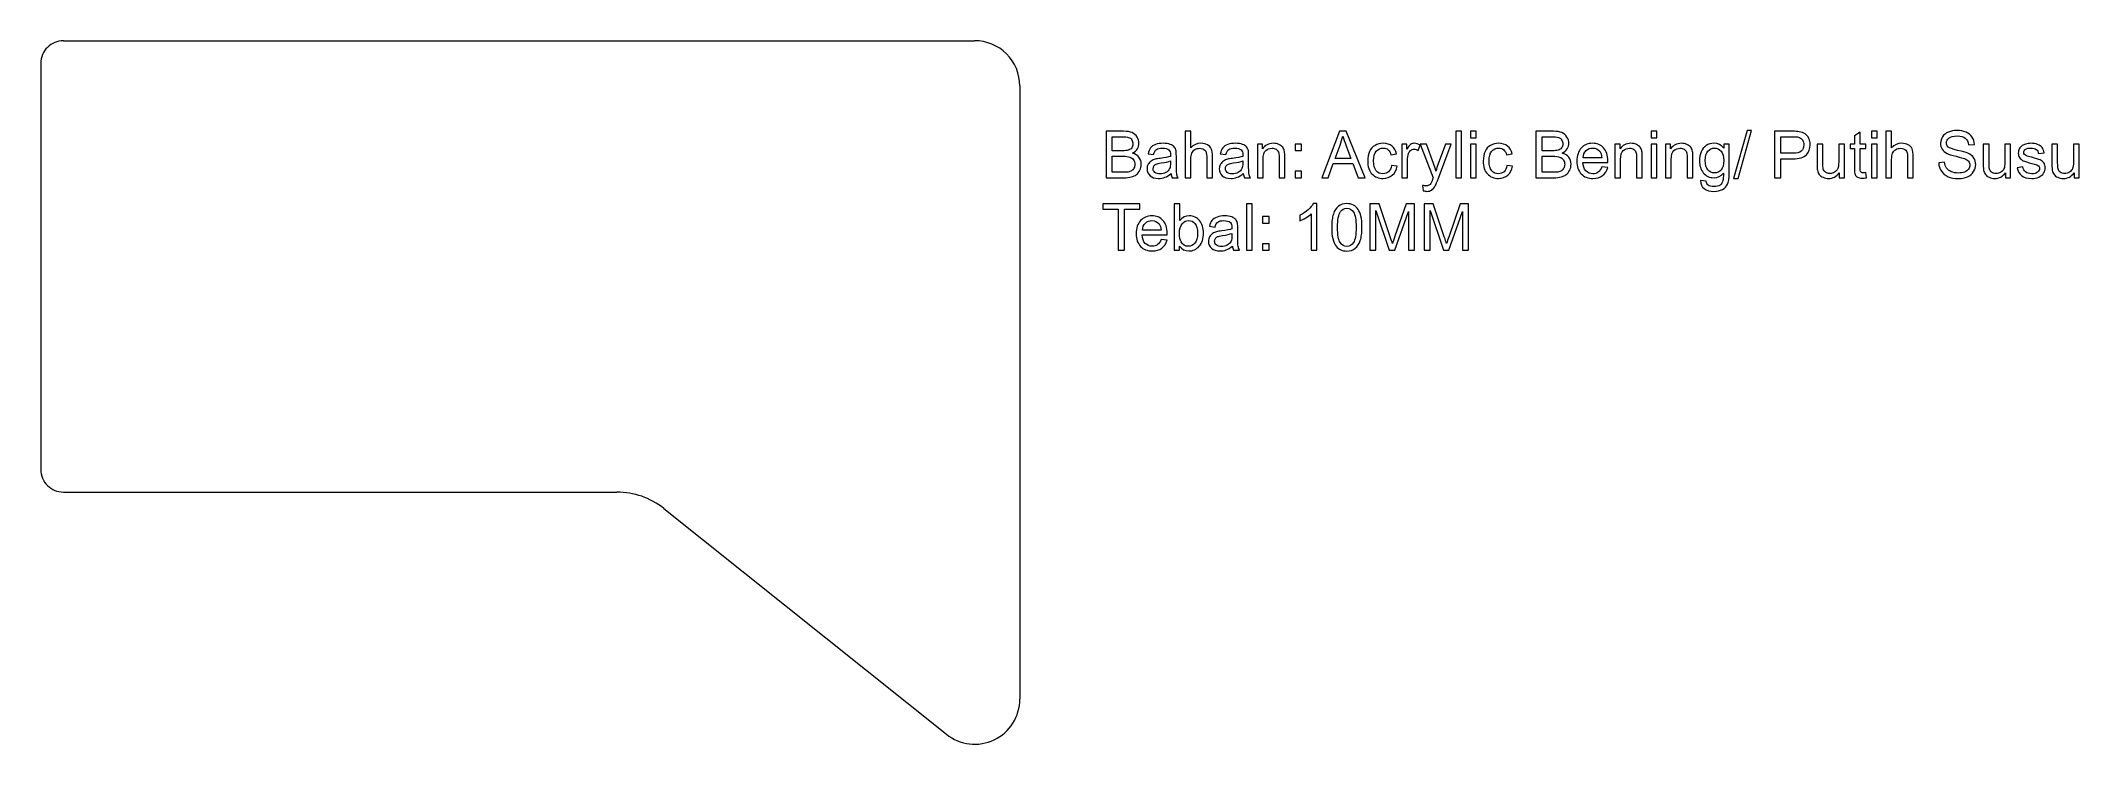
# Model space of a CAD drawing. Header units: centimetres. Extents: x -68 to 68, y -24 to 23.
import ezdxf

# ---------------------------------------------------------------- set-up
doc = ezdxf.new("R2010")
doc.units = ezdxf.units.CM
doc.header["$MEASUREMENT"] = 0
doc.layers.add('VISIBLE', color=7, linetype='Continuous')

msp = doc.modelspace()

# ---------------------------------------------------------------- linework, layer by layer
at = {"layer": 'VISIBLE', "lineweight": 9}
for points in [[(-66.16897, 23.3786), (-66.56679, 23.3786), (-66.94833, 23.22057), (-67.22963, 22.93926), (-67.51093, 22.65796), (-67.66897, 22.27643), (-67.66897, 21.8786)], [(-2.66897, 20.3786), (-2.66897, 21.17425), (-2.98504, 21.93731), (-3.54765, 22.49992), (-4.11026, 23.06253), (-4.87332, 23.3786), (-5.66897, 23.3786)], [(-67.66897, -5.1214), (-67.66897, -5.51922), (-67.51093, -5.90075), (-67.22963, -6.18206), (-66.94833, -6.46336), (-66.56679, -6.6214), (-66.16897, -6.6214)], [(-7.54306, -22.72213), (-6.64255, -23.44254), (-5.40881, -23.58299), (-4.36941, -23.08344), (-3.33002, -22.58388), (-2.66898, -21.53275), (-2.66897, -20.37954)]]:
    msp.add_open_spline(points, degree=3, knots=[0, 0, 0, 0, 0.5, 0.5, 0.5, 1, 1, 1, 1], dxfattribs=at)
for points in [[(-66.16897, 23.3786), (-66.16897, 23.3786), (-5.66897, 23.3786), (-5.66897, 23.3786)], [(-67.66897, 21.8786), (-67.66897, 21.8786), (-67.66897, -5.1214), (-67.66897, -5.1214)], [(-2.66897, 20.3786), (-2.66897, 20.3786), (-2.66897, -20.37952), (-2.66897, -20.37952)], [(-66.16897, -6.6214), (-66.16897, -6.6214), (-29.42288, -6.6214), (-29.42288, -6.6214)], [(-26.2994, -7.71705), (-27.18597, -7.0078), (-28.28752, -6.6214), (-29.42288, -6.6214)], [(-26.2994, -7.71705), (-26.2994, -7.71705), (-7.54306, -22.72213), (-7.54306, -22.72213)]]:
    msp.add_open_spline(points, degree=3, dxfattribs=at)
at = {"layer": 'VISIBLE', "color": 250, "lineweight": 9}
for points, knots in [([(3.05992, 14.27227), (3.05992, 14.27227), (3.05992, 17.36139), (3.05992, 17.36139), (3.05992, 17.36139), (4.21906, 17.36139), (4.21906, 17.36139), (4.45491, 17.36139), (4.64403, 17.33047), (4.78712, 17.26791), (4.9295, 17.20535), (5.04096, 17.10899), (5.12149, 16.97884), (5.20275, 16.84941), (5.24301, 16.71351), (5.24301, 16.57113), (5.24301, 16.43954), (5.20706, 16.31514), (5.13587, 16.19865), (5.06468, 16.08217), (4.95682, 15.98797), (4.81229, 15.91606), (4.99925, 15.86141), (5.14306, 15.76793), (5.24301, 15.63562), (5.34368, 15.50403), (5.39402, 15.348), (5.39402, 15.16823), (5.39402, 15.02298), (5.3631, 14.88851), (5.30198, 14.76411), (5.24086, 14.63971), (5.16535, 14.54408), (5.07547, 14.47649), (4.98559, 14.40961), (4.87269, 14.35856), (4.73751, 14.32404), (4.6016, 14.28953), (4.4355, 14.27227), (4.23847, 14.27227), (4.23847, 14.27227), (3.05992, 14.27227), (3.05992, 14.27227)], [0, 0, 0, 0, 0.071428571, 0.071428571, 0.071428571, 0.142857143, 0.142857143, 0.142857143, 0.214285714, 0.214285714, 0.214285714, 0.285714286, 0.285714286, 0.285714286, 0.357142857, 0.357142857, 0.357142857, 0.428571429, 0.428571429, 0.428571429, 0.5, 0.5, 0.5, 0.571428571, 0.571428571, 0.571428571, 0.642857143, 0.642857143, 0.642857143, 0.714285714, 0.714285714, 0.714285714, 0.785714286, 0.785714286, 0.785714286, 0.857142857, 0.857142857, 0.857142857, 0.928571429, 0.928571429, 0.928571429, 1, 1, 1, 1]), ([(3.46979, 16.06275), (3.46979, 16.06275), (4.13781, 16.06275), (4.13781, 16.06275), (4.31901, 16.06275), (4.44916, 16.07497), (4.52754, 16.0987), (4.63181, 16.12962), (4.71018, 16.1814), (4.76268, 16.2533), (4.81517, 16.32521), (4.84177, 16.41509), (4.84177, 16.52367), (4.84177, 16.6265), (4.81732, 16.7171), (4.76771, 16.79476), (4.71881, 16.87314), (4.64834, 16.92707), (4.55702, 16.95583), (4.4657, 16.9846), (4.30894, 16.99898), (4.08747, 16.99898), (4.08747, 16.99898), (3.46979, 16.99898), (3.46979, 16.99898), (3.46979, 16.99898), (3.46979, 16.06275), (3.46979, 16.06275)], [0, 0, 0, 0, 0.111111111, 0.111111111, 0.111111111, 0.222222222, 0.222222222, 0.222222222, 0.333333333, 0.333333333, 0.333333333, 0.444444444, 0.444444444, 0.444444444, 0.555555556, 0.555555556, 0.555555556, 0.666666667, 0.666666667, 0.666666667, 0.777777778, 0.777777778, 0.777777778, 0.888888889, 0.888888889, 0.888888889, 1, 1, 1, 1]), ([(7.37002, 14.55271), (7.22908, 14.43262), (7.09317, 14.34849), (6.96302, 14.29888), (6.83287, 14.24926), (6.69337, 14.22481), (6.54381, 14.22481), (6.29789, 14.22481), (6.10877, 14.28449), (5.97646, 14.40458), (5.84415, 14.52394), (5.778, 14.67711), (5.778, 14.86334), (5.778, 14.97264), (5.80317, 15.07259), (5.85278, 15.1632), (5.90312, 15.2538), (5.96855, 15.32571), (6.04909, 15.38035), (6.13034, 15.435), (6.22094, 15.47671), (6.32233, 15.50475), (6.39712, 15.52417), (6.51001, 15.54286), (6.6603, 15.56156), (6.96662, 15.59751), (7.19313, 15.64138), (7.33766, 15.69171), (7.3391, 15.74348), (7.33982, 15.77656), (7.33982, 15.79022), (7.33982, 15.9441), (7.30386, 16.05268), (7.23195, 16.11596), (7.13488, 16.20153), (6.99035, 16.24396), (6.79908, 16.24396), (6.62003, 16.24396), (6.48772, 16.21232), (6.40287, 16.14976), (6.3173, 16.0872), (6.25474, 15.97646), (6.21375, 15.81683), (6.21375, 15.81683), (5.84271, 15.8686), (5.84271, 15.8686), (5.87651, 16.02752), (5.93188, 16.15623), (6.00954, 16.25402), (6.0872, 16.35182), (6.19937, 16.4266), (6.34606, 16.47981), (6.49203, 16.5323), (6.66245, 16.55891), (6.85516, 16.55891), (7.04644, 16.55891), (7.20247, 16.53662), (7.32256, 16.49131), (7.44192, 16.44601), (7.53037, 16.38993), (7.58646, 16.32161), (7.64254, 16.2533), (7.68209, 16.16702), (7.7051, 16.06275), (7.71733, 15.99803), (7.7238, 15.88154), (7.7238, 15.714), (7.7238, 15.714), (7.7238, 15.21065), (7.7238, 15.21065), (7.7238, 14.85903), (7.73171, 14.63684), (7.74753, 14.54264), (7.76263, 14.44844), (7.79427, 14.35856), (7.84029, 14.27227), (7.84029, 14.27227), (7.44336, 14.27227), (7.44336, 14.27227), (7.40525, 14.35209), (7.3808, 14.44557), (7.37002, 14.55271)], [0, 0, 0, 0, 0.037037037, 0.037037037, 0.037037037, 0.074074074, 0.074074074, 0.074074074, 0.111111111, 0.111111111, 0.111111111, 0.148148148, 0.148148148, 0.148148148, 0.185185185, 0.185185185, 0.185185185, 0.222222222, 0.222222222, 0.222222222, 0.259259259, 0.259259259, 0.259259259, 0.296296296, 0.296296296, 0.296296296, 0.333333333, 0.333333333, 0.333333333, 0.37037037, 0.37037037, 0.37037037, 0.407407407, 0.407407407, 0.407407407, 0.444444444, 0.444444444, 0.444444444, 0.481481481, 0.481481481, 0.481481481, 0.518518519, 0.518518519, 0.518518519, 0.555555556, 0.555555556, 0.555555556, 0.592592593, 0.592592593, 0.592592593, 0.62962963, 0.62962963, 0.62962963, 0.666666667, 0.666666667, 0.666666667, 0.703703704, 0.703703704, 0.703703704, 0.740740741, 0.740740741, 0.740740741, 0.777777778, 0.777777778, 0.777777778, 0.814814815, 0.814814815, 0.814814815, 0.851851852, 0.851851852, 0.851851852, 0.888888889, 0.888888889, 0.888888889, 0.925925926, 0.925925926, 0.925925926, 0.962962963, 0.962962963, 0.962962963, 1, 1, 1, 1]), ([(8.30696, 14.27227), (8.30696, 14.27227), (8.30696, 17.36139), (8.30696, 17.36139), (8.30696, 17.36139), (8.68663, 17.36139), (8.68663, 17.36139), (8.68663, 17.36139), (8.68663, 16.24971), (8.68663, 16.24971), (8.8628, 16.45608), (9.08499, 16.55891), (9.35392, 16.55891), (9.51859, 16.55891), (9.66169, 16.52655), (9.78393, 16.46111), (9.90545, 16.39568), (9.99246, 16.3058), (10.04495, 16.19074), (10.09744, 16.07569), (10.12333, 15.90815), (10.12333, 15.68955), (10.12333, 15.68955), (10.12333, 14.27227), (10.12333, 14.27227), (10.12333, 14.27227), (9.74366, 14.27227), (9.74366, 14.27227), (9.74366, 14.27227), (9.74366, 15.68812), (9.74366, 15.68812), (9.74366, 15.87723), (9.70267, 16.01529), (9.62142, 16.10158), (9.53944, 16.18787), (9.42439, 16.23101), (9.27483, 16.23101), (9.16337, 16.23101), (9.05839, 16.20225), (8.95988, 16.144), (8.86136, 16.08576), (8.79161, 16.00666), (8.74919, 15.90671), (8.70748, 15.80748), (8.68663, 15.67014), (8.68663, 15.49469), (8.68663, 15.49469), (8.68663, 14.27227), (8.68663, 14.27227), (8.68663, 14.27227), (8.30696, 14.27227), (8.30696, 14.27227)], [0, 0, 0, 0, 0.058823529, 0.058823529, 0.058823529, 0.117647059, 0.117647059, 0.117647059, 0.176470588, 0.176470588, 0.176470588, 0.235294118, 0.235294118, 0.235294118, 0.294117647, 0.294117647, 0.294117647, 0.352941176, 0.352941176, 0.352941176, 0.411764706, 0.411764706, 0.411764706, 0.470588235, 0.470588235, 0.470588235, 0.529411765, 0.529411765, 0.529411765, 0.588235294, 0.588235294, 0.588235294, 0.647058824, 0.647058824, 0.647058824, 0.705882353, 0.705882353, 0.705882353, 0.764705882, 0.764705882, 0.764705882, 0.823529412, 0.823529412, 0.823529412, 0.882352941, 0.882352941, 0.882352941, 0.941176471, 0.941176471, 0.941176471, 1, 1, 1, 1]), ([(12.16908, 14.55271), (12.02814, 14.43262), (11.89223, 14.34849), (11.76208, 14.29888), (11.63193, 14.24926), (11.49243, 14.22481), (11.34287, 14.22481), (11.09695, 14.22481), (10.90783, 14.28449), (10.77552, 14.40458), (10.64321, 14.52394), (10.57706, 14.67711), (10.57706, 14.86334), (10.57706, 14.97264), (10.60223, 15.07259), (10.65184, 15.1632), (10.70218, 15.2538), (10.76761, 15.32571), (10.84815, 15.38035), (10.9294, 15.435), (11.02, 15.47671), (11.12139, 15.50475), (11.19618, 15.52417), (11.30907, 15.54286), (11.45936, 15.56156), (11.76568, 15.59751), (11.99219, 15.64138), (12.13672, 15.69171), (12.13816, 15.74348), (12.13888, 15.77656), (12.13888, 15.79022), (12.13888, 15.9441), (12.10292, 16.05268), (12.03101, 16.11596), (11.93394, 16.20153), (11.78941, 16.24396), (11.59814, 16.24396), (11.41909, 16.24396), (11.28678, 16.21232), (11.20193, 16.14976), (11.11636, 16.0872), (11.0538, 15.97646), (11.01281, 15.81683), (11.01281, 15.81683), (10.64177, 15.8686), (10.64177, 15.8686), (10.67557, 16.02752), (10.73094, 16.15623), (10.8086, 16.25402), (10.88626, 16.35182), (10.99843, 16.4266), (11.14512, 16.47981), (11.29109, 16.5323), (11.46151, 16.55891), (11.65422, 16.55891), (11.8455, 16.55891), (12.00153, 16.53662), (12.12162, 16.49131), (12.24098, 16.44601), (12.32943, 16.38993), (12.38552, 16.32161), (12.4416, 16.2533), (12.48115, 16.16702), (12.50416, 16.06275), (12.51639, 15.99803), (12.52286, 15.88154), (12.52286, 15.714), (12.52286, 15.714), (12.52286, 15.21065), (12.52286, 15.21065), (12.52286, 14.85903), (12.53077, 14.63684), (12.54659, 14.54264), (12.56169, 14.44844), (12.59333, 14.35856), (12.63935, 14.27227), (12.63935, 14.27227), (12.24242, 14.27227), (12.24242, 14.27227), (12.20431, 14.35209), (12.17986, 14.44557), (12.16908, 14.55271)], [0, 0, 0, 0, 0.037037037, 0.037037037, 0.037037037, 0.074074074, 0.074074074, 0.074074074, 0.111111111, 0.111111111, 0.111111111, 0.148148148, 0.148148148, 0.148148148, 0.185185185, 0.185185185, 0.185185185, 0.222222222, 0.222222222, 0.222222222, 0.259259259, 0.259259259, 0.259259259, 0.296296296, 0.296296296, 0.296296296, 0.333333333, 0.333333333, 0.333333333, 0.37037037, 0.37037037, 0.37037037, 0.407407407, 0.407407407, 0.407407407, 0.444444444, 0.444444444, 0.444444444, 0.481481481, 0.481481481, 0.481481481, 0.518518519, 0.518518519, 0.518518519, 0.555555556, 0.555555556, 0.555555556, 0.592592593, 0.592592593, 0.592592593, 0.62962963, 0.62962963, 0.62962963, 0.666666667, 0.666666667, 0.666666667, 0.703703704, 0.703703704, 0.703703704, 0.740740741, 0.740740741, 0.740740741, 0.777777778, 0.777777778, 0.777777778, 0.814814815, 0.814814815, 0.814814815, 0.851851852, 0.851851852, 0.851851852, 0.888888889, 0.888888889, 0.888888889, 0.925925926, 0.925925926, 0.925925926, 0.962962963, 0.962962963, 0.962962963, 1, 1, 1, 1]), ([(13.10602, 14.27227), (13.10602, 14.27227), (13.10602, 16.51145), (13.10602, 16.51145), (13.10602, 16.51145), (13.44686, 16.51145), (13.44686, 16.51145), (13.44686, 16.51145), (13.44686, 16.19362), (13.44686, 16.19362), (13.61081, 16.43738), (13.8481, 16.55891), (14.15802, 16.55891), (14.2932, 16.55891), (14.41688, 16.53446), (14.52978, 16.48628), (14.64267, 16.4381), (14.72752, 16.37411), (14.78361, 16.29573), (14.83969, 16.21735), (14.87924, 16.12387), (14.90153, 16.01601), (14.9152, 15.94554), (14.92239, 15.82258), (14.92239, 15.64713), (14.92239, 15.64713), (14.92239, 14.27227), (14.92239, 14.27227), (14.92239, 14.27227), (14.54272, 14.27227), (14.54272, 14.27227), (14.54272, 14.27227), (14.54272, 15.63275), (14.54272, 15.63275), (14.54272, 15.78735), (14.52834, 15.90312), (14.49886, 15.97934), (14.46937, 16.05556), (14.41688, 16.11668), (14.3421, 16.1627), (14.26732, 16.208), (14.17887, 16.23101), (14.0782, 16.23101), (13.91713, 16.23101), (13.77835, 16.17996), (13.66114, 16.07713), (13.54393, 15.97502), (13.48569, 15.78016), (13.48569, 15.49397), (13.48569, 15.49397), (13.48569, 14.27227), (13.48569, 14.27227), (13.48569, 14.27227), (13.10602, 14.27227), (13.10602, 14.27227)], [0, 0, 0, 0, 0.055555556, 0.055555556, 0.055555556, 0.111111111, 0.111111111, 0.111111111, 0.166666667, 0.166666667, 0.166666667, 0.222222222, 0.222222222, 0.222222222, 0.277777778, 0.277777778, 0.277777778, 0.333333333, 0.333333333, 0.333333333, 0.388888889, 0.388888889, 0.388888889, 0.444444444, 0.444444444, 0.444444444, 0.5, 0.5, 0.5, 0.555555556, 0.555555556, 0.555555556, 0.611111111, 0.611111111, 0.611111111, 0.666666667, 0.666666667, 0.666666667, 0.722222222, 0.722222222, 0.722222222, 0.777777778, 0.777777778, 0.777777778, 0.833333333, 0.833333333, 0.833333333, 0.888888889, 0.888888889, 0.888888889, 0.944444444, 0.944444444, 0.944444444, 1, 1, 1, 1]), ([(15.6091, 16.08001), (15.6091, 16.08001), (15.6091, 16.51145), (15.6091, 16.51145), (15.6091, 16.51145), (16.04054, 16.51145), (16.04054, 16.51145), (16.04054, 16.51145), (16.04054, 16.08001), (16.04054, 16.08001), (16.04054, 16.08001), (15.6091, 16.08001), (15.6091, 16.08001)], [0, 0, 0, 0, 0.25, 0.25, 0.25, 0.5, 0.5, 0.5, 0.75, 0.75, 0.75, 1, 1, 1, 1]), ([(17.3737, 14.27227), (17.3737, 14.27227), (18.55872, 17.36139), (18.55872, 17.36139), (18.55872, 17.36139), (19.00814, 17.36139), (19.00814, 17.36139), (19.00814, 17.36139), (20.26579, 14.27227), (20.26579, 14.27227), (20.26579, 14.27227), (19.80055, 14.27227), (19.80055, 14.27227), (19.80055, 14.27227), (19.44318, 15.2085), (19.44318, 15.2085), (19.44318, 15.2085), (18.14238, 15.2085), (18.14238, 15.2085), (18.14238, 15.2085), (17.8073, 14.27227), (17.8073, 14.27227), (17.8073, 14.27227), (17.3737, 14.27227), (17.3737, 14.27227)], [0, 0, 0, 0, 0.125, 0.125, 0.125, 0.25, 0.25, 0.25, 0.375, 0.375, 0.375, 0.5, 0.5, 0.5, 0.625, 0.625, 0.625, 0.75, 0.75, 0.75, 0.875, 0.875, 0.875, 1, 1, 1, 1]), ([(18.26247, 15.54071), (18.26247, 15.54071), (19.31518, 15.54071), (19.31518, 15.54071), (19.31518, 15.54071), (18.99304, 16.39712), (18.99304, 16.39712), (18.89597, 16.65742), (18.82262, 16.87242), (18.77157, 17.04212), (18.72914, 16.84078), (18.67234, 16.64304), (18.60115, 16.44745), (18.60115, 16.44745), (18.26247, 15.54071), (18.26247, 15.54071)], [0, 0, 0, 0, 0.2, 0.2, 0.2, 0.4, 0.4, 0.4, 0.6, 0.6, 0.6, 0.8, 0.8, 0.8, 1, 1, 1, 1]), ([(22.00522, 15.09201), (22.00522, 15.09201), (22.37626, 15.04023), (22.37626, 15.04023), (22.33527, 14.78497), (22.23172, 14.58578), (22.06418, 14.44125), (21.89664, 14.29672), (21.69026, 14.22481), (21.4465, 14.22481), (21.1409, 14.22481), (20.89497, 14.32476), (20.70945, 14.52466), (20.52322, 14.72456), (20.43046, 15.01075), (20.43046, 15.38323), (20.43046, 15.62484), (20.47072, 15.83552), (20.55054, 16.01673), (20.63036, 16.19722), (20.75188, 16.33312), (20.91583, 16.423), (21.07906, 16.51361), (21.25667, 16.55891), (21.44938, 16.55891), (21.6917, 16.55891), (21.89088, 16.49779), (22.04476, 16.37483), (22.19936, 16.25187), (22.2986, 16.07713), (22.34174, 15.85134), (22.34174, 15.85134), (21.97502, 15.79526), (21.97502, 15.79526), (21.93978, 15.94554), (21.87794, 16.05844), (21.78806, 16.13466), (21.69889, 16.21016), (21.59103, 16.24827), (21.46448, 16.24827), (21.2732, 16.24827), (21.11789, 16.17996), (20.9978, 16.04334), (20.87844, 15.90599), (20.81875, 15.69027), (20.81875, 15.39402), (20.81875, 15.09345), (20.87628, 14.87557), (20.99133, 14.73966), (21.1071, 14.60376), (21.25738, 14.53545), (21.44219, 14.53545), (21.59175, 14.53545), (21.71615, 14.58075), (21.81538, 14.67207), (21.91533, 14.76267), (21.97861, 14.90289), (22.00522, 15.09201)], [0, 0, 0, 0, 0.052631579, 0.052631579, 0.052631579, 0.105263158, 0.105263158, 0.105263158, 0.157894737, 0.157894737, 0.157894737, 0.210526316, 0.210526316, 0.210526316, 0.263157895, 0.263157895, 0.263157895, 0.315789474, 0.315789474, 0.315789474, 0.368421053, 0.368421053, 0.368421053, 0.421052632, 0.421052632, 0.421052632, 0.473684211, 0.473684211, 0.473684211, 0.526315789, 0.526315789, 0.526315789, 0.578947368, 0.578947368, 0.578947368, 0.631578947, 0.631578947, 0.631578947, 0.684210526, 0.684210526, 0.684210526, 0.736842105, 0.736842105, 0.736842105, 0.789473684, 0.789473684, 0.789473684, 0.842105263, 0.842105263, 0.842105263, 0.894736842, 0.894736842, 0.894736842, 0.947368421, 0.947368421, 0.947368421, 1, 1, 1, 1]), ([(22.69553, 14.27227), (22.69553, 14.27227), (22.69553, 16.51145), (22.69553, 16.51145), (22.69553, 16.51145), (23.03637, 16.51145), (23.03637, 16.51145), (23.03637, 16.51145), (23.03637, 16.16845), (23.03637, 16.16845), (23.12337, 16.32737), (23.20391, 16.43235), (23.27797, 16.48269), (23.35204, 16.53374), (23.43329, 16.55891), (23.52174, 16.55891), (23.64973, 16.55891), (23.77988, 16.51864), (23.91219, 16.43882), (23.91219, 16.43882), (23.77701, 16.08864), (23.77701, 16.08864), (23.68496, 16.14041), (23.59292, 16.1663), (23.50088, 16.1663), (23.41819, 16.1663), (23.34413, 16.14113), (23.27869, 16.09151), (23.21326, 16.0419), (23.16652, 15.97287), (23.13847, 15.88442), (23.09605, 15.74996), (23.07519, 15.60255), (23.07519, 15.44219), (23.07519, 15.44219), (23.07519, 14.27227), (23.07519, 14.27227), (23.07519, 14.27227), (22.69553, 14.27227), (22.69553, 14.27227)], [0, 0, 0, 0, 0.076923077, 0.076923077, 0.076923077, 0.153846154, 0.153846154, 0.153846154, 0.230769231, 0.230769231, 0.230769231, 0.307692308, 0.307692308, 0.307692308, 0.384615385, 0.384615385, 0.384615385, 0.461538462, 0.461538462, 0.461538462, 0.538461538, 0.538461538, 0.538461538, 0.615384615, 0.615384615, 0.615384615, 0.692307692, 0.692307692, 0.692307692, 0.769230769, 0.769230769, 0.769230769, 0.846153846, 0.846153846, 0.846153846, 0.923076923, 0.923076923, 0.923076923, 1, 1, 1, 1]), ([(24.11928, 13.41155), (24.11928, 13.41155), (24.07614, 13.76245), (24.07614, 13.76245), (24.15955, 13.74016), (24.23146, 13.72865), (24.2933, 13.72865), (24.37815, 13.72865), (24.44574, 13.74304), (24.49608, 13.77108), (24.54713, 13.79912), (24.58884, 13.83867), (24.62119, 13.88901), (24.64492, 13.92712), (24.68375, 14.02132), (24.73696, 14.17232), (24.74415, 14.19317), (24.75494, 14.22409), (24.77076, 14.26508), (24.77076, 14.26508), (23.92082, 16.51145), (23.92082, 16.51145), (23.92082, 16.51145), (24.32638, 16.51145), (24.32638, 16.51145), (24.32638, 16.51145), (24.79377, 15.21856), (24.79377, 15.21856), (24.85489, 15.05534), (24.90882, 14.88276), (24.957, 14.70155), (25.00086, 14.87197), (25.05263, 15.04023), (25.11304, 15.20562), (25.11304, 15.20562), (25.5905, 16.51145), (25.5905, 16.51145), (25.5905, 16.51145), (25.96945, 16.51145), (25.96945, 16.51145), (25.96945, 16.51145), (25.1231, 14.23344), (25.1231, 14.23344), (25.03178, 13.98824), (24.96059, 13.81998), (24.90954, 13.72722), (24.84195, 13.60282), (24.76429, 13.5115), (24.67728, 13.45325), (24.58955, 13.39501), (24.48529, 13.36624), (24.36449, 13.36624), (24.29114, 13.36624), (24.20917, 13.38134), (24.11928, 13.41155)], [0, 0, 0, 0, 0.055555556, 0.055555556, 0.055555556, 0.111111111, 0.111111111, 0.111111111, 0.166666667, 0.166666667, 0.166666667, 0.222222222, 0.222222222, 0.222222222, 0.277777778, 0.277777778, 0.277777778, 0.333333333, 0.333333333, 0.333333333, 0.388888889, 0.388888889, 0.388888889, 0.444444444, 0.444444444, 0.444444444, 0.5, 0.5, 0.5, 0.555555556, 0.555555556, 0.555555556, 0.611111111, 0.611111111, 0.611111111, 0.666666667, 0.666666667, 0.666666667, 0.722222222, 0.722222222, 0.722222222, 0.777777778, 0.777777778, 0.777777778, 0.833333333, 0.833333333, 0.833333333, 0.888888889, 0.888888889, 0.888888889, 0.944444444, 0.944444444, 0.944444444, 1, 1, 1, 1]), ([(26.28512, 14.27227), (26.28512, 14.27227), (26.28512, 17.36139), (26.28512, 17.36139), (26.28512, 17.36139), (26.66479, 17.36139), (26.66479, 17.36139), (26.66479, 17.36139), (26.66479, 14.27227), (26.66479, 14.27227), (26.66479, 14.27227), (26.28512, 14.27227), (26.28512, 14.27227)], [0, 0, 0, 0, 0.25, 0.25, 0.25, 0.5, 0.5, 0.5, 0.75, 0.75, 0.75, 1, 1, 1, 1]), ([(27.25227, 16.92995), (27.25227, 16.92995), (27.25227, 17.36139), (27.25227, 17.36139), (27.25227, 17.36139), (27.63194, 17.36139), (27.63194, 17.36139), (27.63194, 17.36139), (27.63194, 16.92995), (27.63194, 16.92995), (27.63194, 16.92995), (27.25227, 16.92995), (27.25227, 16.92995)], [0, 0, 0, 0, 0.25, 0.25, 0.25, 0.5, 0.5, 0.5, 0.75, 0.75, 0.75, 1, 1, 1, 1]), ([(27.25227, 14.27227), (27.25227, 14.27227), (27.25227, 16.51145), (27.25227, 16.51145), (27.25227, 16.51145), (27.63194, 16.51145), (27.63194, 16.51145), (27.63194, 16.51145), (27.63194, 14.27227), (27.63194, 14.27227), (27.63194, 14.27227), (27.25227, 14.27227), (27.25227, 14.27227)], [0, 0, 0, 0, 0.25, 0.25, 0.25, 0.5, 0.5, 0.5, 0.75, 0.75, 0.75, 1, 1, 1, 1]), ([(29.67338, 15.09201), (29.67338, 15.09201), (30.04442, 15.04023), (30.04442, 15.04023), (30.00343, 14.78497), (29.89988, 14.58578), (29.73234, 14.44125), (29.5648, 14.29672), (29.35842, 14.22481), (29.11466, 14.22481), (28.80906, 14.22481), (28.56313, 14.32476), (28.37761, 14.52466), (28.19138, 14.72456), (28.09862, 15.01075), (28.09862, 15.38323), (28.09862, 15.62484), (28.13888, 15.83552), (28.2187, 16.01673), (28.29852, 16.19722), (28.42004, 16.33312), (28.58399, 16.423), (28.74722, 16.51361), (28.92483, 16.55891), (29.11754, 16.55891), (29.35986, 16.55891), (29.55904, 16.49779), (29.71292, 16.37483), (29.86752, 16.25187), (29.96676, 16.07713), (30.0099, 15.85134), (30.0099, 15.85134), (29.64318, 15.79526), (29.64318, 15.79526), (29.60794, 15.94554), (29.5461, 16.05844), (29.45622, 16.13466), (29.36705, 16.21016), (29.25919, 16.24827), (29.13264, 16.24827), (28.94136, 16.24827), (28.78605, 16.17996), (28.66596, 16.04334), (28.5466, 15.90599), (28.48691, 15.69027), (28.48691, 15.39402), (28.48691, 15.09345), (28.54444, 14.87557), (28.65949, 14.73966), (28.77526, 14.60376), (28.92554, 14.53545), (29.11035, 14.53545), (29.25991, 14.53545), (29.38431, 14.58075), (29.48354, 14.67207), (29.58349, 14.76267), (29.64677, 14.90289), (29.67338, 15.09201)], [0, 0, 0, 0, 0.052631579, 0.052631579, 0.052631579, 0.105263158, 0.105263158, 0.105263158, 0.157894737, 0.157894737, 0.157894737, 0.210526316, 0.210526316, 0.210526316, 0.263157895, 0.263157895, 0.263157895, 0.315789474, 0.315789474, 0.315789474, 0.368421053, 0.368421053, 0.368421053, 0.421052632, 0.421052632, 0.421052632, 0.473684211, 0.473684211, 0.473684211, 0.526315789, 0.526315789, 0.526315789, 0.578947368, 0.578947368, 0.578947368, 0.631578947, 0.631578947, 0.631578947, 0.684210526, 0.684210526, 0.684210526, 0.736842105, 0.736842105, 0.736842105, 0.789473684, 0.789473684, 0.789473684, 0.842105263, 0.842105263, 0.842105263, 0.894736842, 0.894736842, 0.894736842, 0.947368421, 0.947368421, 0.947368421, 1, 1, 1, 1]), ([(31.59689, 14.27227), (31.59689, 14.27227), (31.59689, 17.36139), (31.59689, 17.36139), (31.59689, 17.36139), (32.75603, 17.36139), (32.75603, 17.36139), (32.99188, 17.36139), (33.181, 17.33047), (33.32409, 17.26791), (33.46647, 17.20535), (33.57793, 17.10899), (33.65846, 16.97884), (33.73972, 16.84941), (33.77998, 16.71351), (33.77998, 16.57113), (33.77998, 16.43954), (33.74403, 16.31514), (33.67284, 16.19865), (33.60165, 16.08217), (33.49379, 15.98797), (33.34926, 15.91606), (33.53622, 15.86141), (33.68003, 15.76793), (33.77998, 15.63562), (33.88065, 15.50403), (33.93099, 15.348), (33.93099, 15.16823), (33.93099, 15.02298), (33.90007, 14.88851), (33.83895, 14.76411), (33.77783, 14.63971), (33.70232, 14.54408), (33.61244, 14.47649), (33.52256, 14.40961), (33.40966, 14.35856), (33.27448, 14.32404), (33.13857, 14.28953), (32.97247, 14.27227), (32.77544, 14.27227), (32.77544, 14.27227), (31.59689, 14.27227), (31.59689, 14.27227)], [0, 0, 0, 0, 0.071428571, 0.071428571, 0.071428571, 0.142857143, 0.142857143, 0.142857143, 0.214285714, 0.214285714, 0.214285714, 0.285714286, 0.285714286, 0.285714286, 0.357142857, 0.357142857, 0.357142857, 0.428571429, 0.428571429, 0.428571429, 0.5, 0.5, 0.5, 0.571428571, 0.571428571, 0.571428571, 0.642857143, 0.642857143, 0.642857143, 0.714285714, 0.714285714, 0.714285714, 0.785714286, 0.785714286, 0.785714286, 0.857142857, 0.857142857, 0.857142857, 0.928571429, 0.928571429, 0.928571429, 1, 1, 1, 1]), ([(32.00676, 16.06275), (32.00676, 16.06275), (32.67478, 16.06275), (32.67478, 16.06275), (32.85598, 16.06275), (32.98613, 16.07497), (33.06451, 16.0987), (33.16878, 16.12962), (33.24715, 16.1814), (33.29965, 16.2533), (33.35214, 16.32521), (33.37874, 16.41509), (33.37874, 16.52367), (33.37874, 16.6265), (33.35429, 16.7171), (33.30468, 16.79476), (33.25578, 16.87314), (33.18531, 16.92707), (33.09399, 16.95583), (33.00267, 16.9846), (32.84591, 16.99898), (32.62444, 16.99898), (32.62444, 16.99898), (32.00676, 16.99898), (32.00676, 16.99898), (32.00676, 16.99898), (32.00676, 16.06275), (32.00676, 16.06275)], [0, 0, 0, 0, 0.111111111, 0.111111111, 0.111111111, 0.222222222, 0.222222222, 0.222222222, 0.333333333, 0.333333333, 0.333333333, 0.444444444, 0.444444444, 0.444444444, 0.555555556, 0.555555556, 0.555555556, 0.666666667, 0.666666667, 0.666666667, 0.777777778, 0.777777778, 0.777777778, 0.888888889, 0.888888889, 0.888888889, 1, 1, 1, 1]), ([(35.9717, 14.99709), (35.9717, 14.99709), (36.36431, 14.94532), (36.36431, 14.94532), (36.30319, 14.71737), (36.18886, 14.53976), (36.02204, 14.41393), (35.85521, 14.28809), (35.64237, 14.22481), (35.38279, 14.22481), (35.05633, 14.22481), (34.79746, 14.32548), (34.60619, 14.52682), (34.41492, 14.72744), (34.31928, 15.01003), (34.31928, 15.37316), (34.31928, 15.74852), (34.41564, 16.04046), (34.60907, 16.24755), (34.8025, 16.45536), (35.05345, 16.55891), (35.36193, 16.55891), (35.66035, 16.55891), (35.90411, 16.45752), (36.09322, 16.25402), (36.28234, 16.05053), (36.37726, 15.76434), (36.37726, 15.39545), (36.37726, 15.37316), (36.37654, 15.33937), (36.3751, 15.29479), (36.3751, 15.29479), (34.70758, 15.29479), (34.70758, 15.29479), (34.72196, 15.04958), (34.79099, 14.86119), (34.91611, 14.73104), (35.04051, 14.60088), (35.19655, 14.53545), (35.38279, 14.53545), (35.52157, 14.53545), (35.64021, 14.57212), (35.73801, 14.64547), (35.83652, 14.71881), (35.91418, 14.83602), (35.9717, 14.99709)], [0, 0, 0, 0, 0.066666667, 0.066666667, 0.066666667, 0.133333333, 0.133333333, 0.133333333, 0.2, 0.2, 0.2, 0.266666667, 0.266666667, 0.266666667, 0.333333333, 0.333333333, 0.333333333, 0.4, 0.4, 0.4, 0.466666667, 0.466666667, 0.466666667, 0.533333333, 0.533333333, 0.533333333, 0.6, 0.6, 0.6, 0.666666667, 0.666666667, 0.666666667, 0.733333333, 0.733333333, 0.733333333, 0.8, 0.8, 0.8, 0.866666667, 0.866666667, 0.866666667, 0.933333333, 0.933333333, 0.933333333, 1, 1, 1, 1]), ([(34.72915, 15.60542), (34.72915, 15.60542), (35.97602, 15.60542), (35.97602, 15.60542), (35.95948, 15.79382), (35.9113, 15.93476), (35.83292, 16.02895), (35.71284, 16.17492), (35.55608, 16.24827), (35.36409, 16.24827), (35.19007, 16.24827), (35.0441, 16.19003), (34.92546, 16.07354), (34.80753, 15.95705), (34.7421, 15.80101), (34.72915, 15.60542)], [0, 0, 0, 0, 0.2, 0.2, 0.2, 0.4, 0.4, 0.4, 0.6, 0.6, 0.6, 0.8, 0.8, 0.8, 1, 1, 1, 1]), ([(36.84393, 14.27227), (36.84393, 14.27227), (36.84393, 16.51145), (36.84393, 16.51145), (36.84393, 16.51145), (37.18477, 16.51145), (37.18477, 16.51145), (37.18477, 16.51145), (37.18477, 16.19362), (37.18477, 16.19362), (37.34872, 16.43738), (37.58601, 16.55891), (37.89593, 16.55891), (38.03111, 16.55891), (38.15479, 16.53446), (38.26769, 16.48628), (38.38058, 16.4381), (38.46543, 16.37411), (38.52152, 16.29573), (38.5776, 16.21735), (38.61715, 16.12387), (38.63944, 16.01601), (38.65311, 15.94554), (38.6603, 15.82258), (38.6603, 15.64713), (38.6603, 15.64713), (38.6603, 14.27227), (38.6603, 14.27227), (38.6603, 14.27227), (38.28063, 14.27227), (38.28063, 14.27227), (38.28063, 14.27227), (38.28063, 15.63275), (38.28063, 15.63275), (38.28063, 15.78735), (38.26625, 15.90312), (38.23677, 15.97934), (38.20728, 16.05556), (38.15479, 16.11668), (38.08001, 16.1627), (38.00523, 16.208), (37.91678, 16.23101), (37.81611, 16.23101), (37.65504, 16.23101), (37.51626, 16.17996), (37.39905, 16.07713), (37.28184, 15.97502), (37.2236, 15.78016), (37.2236, 15.49397), (37.2236, 15.49397), (37.2236, 14.27227), (37.2236, 14.27227), (37.2236, 14.27227), (36.84393, 14.27227), (36.84393, 14.27227)], [0, 0, 0, 0, 0.055555556, 0.055555556, 0.055555556, 0.111111111, 0.111111111, 0.111111111, 0.166666667, 0.166666667, 0.166666667, 0.222222222, 0.222222222, 0.222222222, 0.277777778, 0.277777778, 0.277777778, 0.333333333, 0.333333333, 0.333333333, 0.388888889, 0.388888889, 0.388888889, 0.444444444, 0.444444444, 0.444444444, 0.5, 0.5, 0.5, 0.555555556, 0.555555556, 0.555555556, 0.611111111, 0.611111111, 0.611111111, 0.666666667, 0.666666667, 0.666666667, 0.722222222, 0.722222222, 0.722222222, 0.777777778, 0.777777778, 0.777777778, 0.833333333, 0.833333333, 0.833333333, 0.888888889, 0.888888889, 0.888888889, 0.944444444, 0.944444444, 0.944444444, 1, 1, 1, 1]), ([(39.24346, 16.92995), (39.24346, 16.92995), (39.24346, 17.36139), (39.24346, 17.36139), (39.24346, 17.36139), (39.62313, 17.36139), (39.62313, 17.36139), (39.62313, 17.36139), (39.62313, 16.92995), (39.62313, 16.92995), (39.62313, 16.92995), (39.24346, 16.92995), (39.24346, 16.92995)], [0, 0, 0, 0, 0.25, 0.25, 0.25, 0.5, 0.5, 0.5, 0.75, 0.75, 0.75, 1, 1, 1, 1]), ([(39.24346, 14.27227), (39.24346, 14.27227), (39.24346, 16.51145), (39.24346, 16.51145), (39.24346, 16.51145), (39.62313, 16.51145), (39.62313, 16.51145), (39.62313, 16.51145), (39.62313, 14.27227), (39.62313, 14.27227), (39.62313, 14.27227), (39.24346, 14.27227), (39.24346, 14.27227)], [0, 0, 0, 0, 0.25, 0.25, 0.25, 0.5, 0.5, 0.5, 0.75, 0.75, 0.75, 1, 1, 1, 1]), ([(40.20198, 14.27227), (40.20198, 14.27227), (40.20198, 16.51145), (40.20198, 16.51145), (40.20198, 16.51145), (40.54282, 16.51145), (40.54282, 16.51145), (40.54282, 16.51145), (40.54282, 16.19362), (40.54282, 16.19362), (40.70677, 16.43738), (40.94406, 16.55891), (41.25398, 16.55891), (41.38916, 16.55891), (41.51284, 16.53446), (41.62574, 16.48628), (41.73863, 16.4381), (41.82348, 16.37411), (41.87957, 16.29573), (41.93565, 16.21735), (41.9752, 16.12387), (41.99749, 16.01601), (42.01116, 15.94554), (42.01835, 15.82258), (42.01835, 15.64713), (42.01835, 15.64713), (42.01835, 14.27227), (42.01835, 14.27227), (42.01835, 14.27227), (41.63868, 14.27227), (41.63868, 14.27227), (41.63868, 14.27227), (41.63868, 15.63275), (41.63868, 15.63275), (41.63868, 15.78735), (41.6243, 15.90312), (41.59482, 15.97934), (41.56533, 16.05556), (41.51284, 16.11668), (41.43806, 16.1627), (41.36328, 16.208), (41.27483, 16.23101), (41.17416, 16.23101), (41.01309, 16.23101), (40.87431, 16.17996), (40.7571, 16.07713), (40.63989, 15.97502), (40.58165, 15.78016), (40.58165, 15.49397), (40.58165, 15.49397), (40.58165, 14.27227), (40.58165, 14.27227), (40.58165, 14.27227), (40.20198, 14.27227), (40.20198, 14.27227)], [0, 0, 0, 0, 0.055555556, 0.055555556, 0.055555556, 0.111111111, 0.111111111, 0.111111111, 0.166666667, 0.166666667, 0.166666667, 0.222222222, 0.222222222, 0.222222222, 0.277777778, 0.277777778, 0.277777778, 0.333333333, 0.333333333, 0.333333333, 0.388888889, 0.388888889, 0.388888889, 0.444444444, 0.444444444, 0.444444444, 0.5, 0.5, 0.5, 0.555555556, 0.555555556, 0.555555556, 0.611111111, 0.611111111, 0.611111111, 0.666666667, 0.666666667, 0.666666667, 0.722222222, 0.722222222, 0.722222222, 0.777777778, 0.777777778, 0.777777778, 0.833333333, 0.833333333, 0.833333333, 0.888888889, 0.888888889, 0.888888889, 0.944444444, 0.944444444, 0.944444444, 1, 1, 1, 1]), ([(42.53176, 14.08675), (42.53176, 14.08675), (42.8985, 14.03498), (42.8985, 14.03498), (42.91359, 13.92136), (42.95673, 13.83867), (43.0272, 13.78618), (43.1214, 13.71643), (43.25011, 13.6812), (43.41334, 13.6812), (43.58879, 13.6812), (43.7247, 13.71643), (43.82033, 13.78618), (43.91597, 13.85593), (43.98068, 13.95444), (44.01449, 14.08028), (44.0339, 14.15722), (44.04324, 14.31901), (44.0418, 14.56565), (43.8757, 14.37006), (43.66933, 14.27227), (43.42197, 14.27227), (43.11421, 14.27227), (42.87548, 14.38301), (42.70721, 14.6052), (42.53823, 14.82667), (42.4541, 15.09273), (42.4541, 15.40265), (42.4541, 15.61621), (42.49293, 15.81323), (42.56988, 15.99372), (42.64681, 16.17421), (42.75899, 16.31299), (42.90568, 16.4115), (43.05237, 16.51001), (43.22495, 16.55891), (43.42341, 16.55891), (43.6873, 16.55891), (43.90518, 16.45105), (44.07632, 16.23533), (44.07632, 16.23533), (44.07632, 16.51145), (44.07632, 16.51145), (44.07632, 16.51145), (44.42579, 16.51145), (44.42579, 16.51145), (44.42579, 16.51145), (44.42579, 14.57787), (44.42579, 14.57787), (44.42579, 14.22913), (44.39055, 13.98249), (44.31938, 13.83723), (44.24891, 13.69198), (44.136, 13.57693), (43.98284, 13.4928), (43.82896, 13.40867), (43.63985, 13.36624), (43.4155, 13.36624), (43.14872, 13.36624), (42.93372, 13.42593), (42.76977, 13.54601), (42.60511, 13.66538), (42.52601, 13.84586), (42.53176, 14.08675)], [0, 0, 0, 0, 0.047619048, 0.047619048, 0.047619048, 0.095238095, 0.095238095, 0.095238095, 0.142857143, 0.142857143, 0.142857143, 0.19047619, 0.19047619, 0.19047619, 0.238095238, 0.238095238, 0.238095238, 0.285714286, 0.285714286, 0.285714286, 0.333333333, 0.333333333, 0.333333333, 0.380952381, 0.380952381, 0.380952381, 0.428571429, 0.428571429, 0.428571429, 0.476190476, 0.476190476, 0.476190476, 0.523809524, 0.523809524, 0.523809524, 0.571428571, 0.571428571, 0.571428571, 0.619047619, 0.619047619, 0.619047619, 0.666666667, 0.666666667, 0.666666667, 0.714285714, 0.714285714, 0.714285714, 0.761904762, 0.761904762, 0.761904762, 0.80952381, 0.80952381, 0.80952381, 0.857142857, 0.857142857, 0.857142857, 0.904761905, 0.904761905, 0.904761905, 0.952380952, 0.952380952, 0.952380952, 1, 1, 1, 1]), ([(42.8424, 15.42997), (42.8424, 15.13731), (42.90064, 14.92375), (43.01713, 14.78928), (43.13434, 14.65481), (43.28031, 14.58722), (43.45576, 14.58722), (43.6305, 14.58722), (43.77647, 14.6541), (43.89512, 14.78784), (44.01304, 14.92159), (44.07201, 15.13156), (44.07201, 15.41775), (44.07201, 15.69099), (44.01089, 15.89736), (43.88936, 16.03614), (43.76784, 16.17492), (43.62115, 16.24396), (43.45001, 16.24396), (43.28103, 16.24396), (43.13795, 16.17564), (43.01929, 16.03902), (42.90136, 15.9024), (42.8424, 15.69962), (42.8424, 15.42997)], [0, 0, 0, 0, 0.125, 0.125, 0.125, 0.25, 0.25, 0.25, 0.375, 0.375, 0.375, 0.5, 0.5, 0.5, 0.625, 0.625, 0.625, 0.75, 0.75, 0.75, 0.875, 0.875, 0.875, 1, 1, 1, 1]), ([(44.7163, 14.2205), (44.7163, 14.2205), (45.61369, 17.41316), (45.61369, 17.41316), (45.61369, 17.41316), (45.91929, 17.41316), (45.91929, 17.41316), (45.91929, 17.41316), (45.02189, 14.2205), (45.02189, 14.2205), (45.02189, 14.2205), (44.7163, 14.2205), (44.7163, 14.2205)], [0, 0, 0, 0, 0.25, 0.25, 0.25, 0.5, 0.5, 0.5, 0.75, 0.75, 0.75, 1, 1, 1, 1]), ([(47.44588, 14.27227), (47.44588, 14.27227), (47.44588, 17.36139), (47.44588, 17.36139), (47.44588, 17.36139), (48.61221, 17.36139), (48.61221, 17.36139), (48.81714, 17.36139), (48.9739, 17.35132), (49.08248, 17.33191), (49.2342, 17.30674), (49.36148, 17.25856), (49.4643, 17.18809), (49.56713, 17.1169), (49.64982, 17.01767), (49.71238, 16.8904), (49.77494, 16.76312), (49.80586, 16.6229), (49.80586, 16.46974), (49.80586, 16.208), (49.72245, 15.98581), (49.55491, 15.8046), (49.38808, 15.62268), (49.08536, 15.53208), (48.64816, 15.53208), (48.64816, 15.53208), (47.85575, 15.53208), (47.85575, 15.53208), (47.85575, 15.53208), (47.85575, 14.27227), (47.85575, 14.27227), (47.85575, 14.27227), (47.44588, 14.27227), (47.44588, 14.27227)], [0, 0, 0, 0, 0.090909091, 0.090909091, 0.090909091, 0.181818182, 0.181818182, 0.181818182, 0.272727273, 0.272727273, 0.272727273, 0.363636364, 0.363636364, 0.363636364, 0.454545455, 0.454545455, 0.454545455, 0.545454545, 0.545454545, 0.545454545, 0.636363636, 0.636363636, 0.636363636, 0.727272727, 0.727272727, 0.727272727, 0.818181818, 0.818181818, 0.818181818, 0.909090909, 0.909090909, 0.909090909, 1, 1, 1, 1]), ([(47.85575, 15.89449), (47.85575, 15.89449), (48.65391, 15.89449), (48.65391, 15.89449), (48.91853, 15.89449), (49.10549, 15.94338), (49.21694, 16.0419), (49.32768, 16.14041), (49.38305, 16.27847), (49.38305, 16.45752), (49.38305, 16.58623), (49.35069, 16.69697), (49.28526, 16.78901), (49.21982, 16.88105), (49.13353, 16.94217), (49.02711, 16.97165), (48.95808, 16.98963), (48.83081, 16.99898), (48.64601, 16.99898), (48.64601, 16.99898), (47.85575, 16.99898), (47.85575, 16.99898), (47.85575, 16.99898), (47.85575, 15.89449), (47.85575, 15.89449)], [0, 0, 0, 0, 0.125, 0.125, 0.125, 0.25, 0.25, 0.25, 0.375, 0.375, 0.375, 0.5, 0.5, 0.5, 0.625, 0.625, 0.625, 0.75, 0.75, 0.75, 0.875, 0.875, 0.875, 1, 1, 1, 1]), ([(51.73872, 14.27227), (51.73872, 14.27227), (51.73872, 14.6052), (51.73872, 14.6052), (51.5647, 14.35137), (51.32885, 14.22481), (51.03043, 14.22481), (50.89884, 14.22481), (50.77588, 14.24998), (50.66155, 14.30031), (50.54722, 14.35137), (50.46237, 14.41465), (50.407, 14.49087), (50.35163, 14.56781), (50.3128, 14.66129), (50.29051, 14.77202), (50.27541, 14.84681), (50.2675, 14.96473), (50.2675, 15.1258), (50.2675, 15.1258), (50.2675, 16.51145), (50.2675, 16.51145), (50.2675, 16.51145), (50.64717, 16.51145), (50.64717, 16.51145), (50.64717, 16.51145), (50.64717, 15.27249), (50.64717, 15.27249), (50.64717, 15.07475), (50.65508, 14.941), (50.67018, 14.87269), (50.69391, 14.77274), (50.74424, 14.69508), (50.8219, 14.63828), (50.89884, 14.58147), (50.99376, 14.55271), (51.10737, 14.55271), (51.22099, 14.55271), (51.32741, 14.58147), (51.42664, 14.63971), (51.52587, 14.69796), (51.59634, 14.77778), (51.63805, 14.87773), (51.67903, 14.97768), (51.69989, 15.12365), (51.69989, 15.3142), (51.69989, 15.3142), (51.69989, 16.51145), (51.69989, 16.51145), (51.69989, 16.51145), (52.07955, 16.51145), (52.07955, 16.51145), (52.07955, 16.51145), (52.07955, 14.27227), (52.07955, 14.27227), (52.07955, 14.27227), (51.73872, 14.27227), (51.73872, 14.27227)], [0, 0, 0, 0, 0.052631579, 0.052631579, 0.052631579, 0.105263158, 0.105263158, 0.105263158, 0.157894737, 0.157894737, 0.157894737, 0.210526316, 0.210526316, 0.210526316, 0.263157895, 0.263157895, 0.263157895, 0.315789474, 0.315789474, 0.315789474, 0.368421053, 0.368421053, 0.368421053, 0.421052632, 0.421052632, 0.421052632, 0.473684211, 0.473684211, 0.473684211, 0.526315789, 0.526315789, 0.526315789, 0.578947368, 0.578947368, 0.578947368, 0.631578947, 0.631578947, 0.631578947, 0.684210526, 0.684210526, 0.684210526, 0.736842105, 0.736842105, 0.736842105, 0.789473684, 0.789473684, 0.789473684, 0.842105263, 0.842105263, 0.842105263, 0.894736842, 0.894736842, 0.894736842, 0.947368421, 0.947368421, 0.947368421, 1, 1, 1, 1]), ([(53.49971, 14.61095), (53.49971, 14.61095), (53.55149, 14.27587), (53.55149, 14.27587), (53.44506, 14.25357), (53.34943, 14.24207), (53.26602, 14.24207), (53.12867, 14.24207), (53.02225, 14.26364), (52.94603, 14.3075), (52.87053, 14.35137), (52.81732, 14.40817), (52.7864, 14.47936), (52.75548, 14.55055), (52.74038, 14.70012), (52.74038, 14.92806), (52.74038, 14.92806), (52.74038, 16.21807), (52.74038, 16.21807), (52.74038, 16.21807), (52.45994, 16.21807), (52.45994, 16.21807), (52.45994, 16.21807), (52.45994, 16.51145), (52.45994, 16.51145), (52.45994, 16.51145), (52.74038, 16.51145), (52.74038, 16.51145), (52.74038, 16.51145), (52.74038, 17.06513), (52.74038, 17.06513), (52.74038, 17.06513), (53.12005, 17.29308), (53.12005, 17.29308), (53.12005, 17.29308), (53.12005, 16.51145), (53.12005, 16.51145), (53.12005, 16.51145), (53.49971, 16.51145), (53.49971, 16.51145), (53.49971, 16.51145), (53.49971, 16.21807), (53.49971, 16.21807), (53.49971, 16.21807), (53.12005, 16.21807), (53.12005, 16.21807), (53.12005, 16.21807), (53.12005, 14.90649), (53.12005, 14.90649), (53.12005, 14.79791), (53.12652, 14.72816), (53.14018, 14.69724), (53.15312, 14.66632), (53.17469, 14.64187), (53.2049, 14.62318), (53.2351, 14.6052), (53.27824, 14.59585), (53.33433, 14.59585), (53.37603, 14.59585), (53.4314, 14.60088), (53.49971, 14.61095)], [0, 0, 0, 0, 0.05, 0.05, 0.05, 0.1, 0.1, 0.1, 0.15, 0.15, 0.15, 0.2, 0.2, 0.2, 0.25, 0.25, 0.25, 0.3, 0.3, 0.3, 0.35, 0.35, 0.35, 0.4, 0.4, 0.4, 0.45, 0.45, 0.45, 0.5, 0.5, 0.5, 0.55, 0.55, 0.55, 0.6, 0.6, 0.6, 0.65, 0.65, 0.65, 0.7, 0.7, 0.7, 0.75, 0.75, 0.75, 0.8, 0.8, 0.8, 0.85, 0.85, 0.85, 0.9, 0.9, 0.9, 0.95, 0.95, 0.95, 1, 1, 1, 1]), ([(53.87435, 16.92995), (53.87435, 16.92995), (53.87435, 17.36139), (53.87435, 17.36139), (53.87435, 17.36139), (54.25402, 17.36139), (54.25402, 17.36139), (54.25402, 17.36139), (54.25402, 16.92995), (54.25402, 16.92995), (54.25402, 16.92995), (53.87435, 16.92995), (53.87435, 16.92995)], [0, 0, 0, 0, 0.25, 0.25, 0.25, 0.5, 0.5, 0.5, 0.75, 0.75, 0.75, 1, 1, 1, 1]), ([(53.87435, 14.27227), (53.87435, 14.27227), (53.87435, 16.51145), (53.87435, 16.51145), (53.87435, 16.51145), (54.25402, 16.51145), (54.25402, 16.51145), (54.25402, 16.51145), (54.25402, 14.27227), (54.25402, 14.27227), (54.25402, 14.27227), (53.87435, 14.27227), (53.87435, 14.27227)], [0, 0, 0, 0, 0.25, 0.25, 0.25, 0.5, 0.5, 0.5, 0.75, 0.75, 0.75, 1, 1, 1, 1]), ([(54.83287, 14.27227), (54.83287, 14.27227), (54.83287, 17.36139), (54.83287, 17.36139), (54.83287, 17.36139), (55.21254, 17.36139), (55.21254, 17.36139), (55.21254, 17.36139), (55.21254, 16.24971), (55.21254, 16.24971), (55.38871, 16.45608), (55.6109, 16.55891), (55.87983, 16.55891), (56.0445, 16.55891), (56.1876, 16.52655), (56.30984, 16.46111), (56.43136, 16.39568), (56.51837, 16.3058), (56.57086, 16.19074), (56.62335, 16.07569), (56.64924, 15.90815), (56.64924, 15.68955), (56.64924, 15.68955), (56.64924, 14.27227), (56.64924, 14.27227), (56.64924, 14.27227), (56.26957, 14.27227), (56.26957, 14.27227), (56.26957, 14.27227), (56.26957, 15.68812), (56.26957, 15.68812), (56.26957, 15.87723), (56.22858, 16.01529), (56.14733, 16.10158), (56.06535, 16.18787), (55.9503, 16.23101), (55.80074, 16.23101), (55.68928, 16.23101), (55.5843, 16.20225), (55.48579, 16.144), (55.38727, 16.08576), (55.31752, 16.00666), (55.2751, 15.90671), (55.23339, 15.80748), (55.21254, 15.67014), (55.21254, 15.49469), (55.21254, 15.49469), (55.21254, 14.27227), (55.21254, 14.27227), (55.21254, 14.27227), (54.83287, 14.27227), (54.83287, 14.27227)], [0, 0, 0, 0, 0.058823529, 0.058823529, 0.058823529, 0.117647059, 0.117647059, 0.117647059, 0.176470588, 0.176470588, 0.176470588, 0.235294118, 0.235294118, 0.235294118, 0.294117647, 0.294117647, 0.294117647, 0.352941176, 0.352941176, 0.352941176, 0.411764706, 0.411764706, 0.411764706, 0.470588235, 0.470588235, 0.470588235, 0.529411765, 0.529411765, 0.529411765, 0.588235294, 0.588235294, 0.588235294, 0.647058824, 0.647058824, 0.647058824, 0.705882353, 0.705882353, 0.705882353, 0.764705882, 0.764705882, 0.764705882, 0.823529412, 0.823529412, 0.823529412, 0.882352941, 0.882352941, 0.882352941, 0.941176471, 0.941176471, 0.941176471, 1, 1, 1, 1]), ([(58.3448, 15.26458), (58.3448, 15.26458), (58.72879, 15.2991), (58.72879, 15.2991), (58.74676, 15.14378), (58.78919, 15.01651), (58.85606, 14.91656), (58.92293, 14.81732), (59.02648, 14.73679), (59.1667, 14.67495), (59.30692, 14.61383), (59.46511, 14.58291), (59.64056, 14.58291), (59.7966, 14.58291), (59.93394, 14.60592), (60.05331, 14.65266), (60.17267, 14.6994), (60.26112, 14.76339), (60.31936, 14.84465), (60.37761, 14.9259), (60.40709, 15.01435), (60.40709, 15.10927), (60.40709, 15.20562), (60.37905, 15.28975), (60.32296, 15.36238), (60.26687, 15.43428), (60.17411, 15.49469), (60.04468, 15.5443), (59.96199, 15.57594), (59.77863, 15.62628), (59.49459, 15.69459), (59.21056, 15.7629), (59.0121, 15.8269), (58.89849, 15.8873), (58.75108, 15.96496), (58.64178, 16.06131), (58.56987, 16.17564), (58.49725, 16.28998), (58.46129, 16.41869), (58.46129, 16.56035), (58.46129, 16.7171), (58.50587, 16.86307), (58.59432, 16.99826), (58.68276, 17.13416), (58.81148, 17.23699), (58.9819, 17.30746), (59.1516, 17.37793), (59.34071, 17.41316), (59.54852, 17.41316), (59.77719, 17.41316), (59.97925, 17.37649), (60.15398, 17.30242), (60.32871, 17.22908), (60.46318, 17.1205), (60.55738, 16.97669), (60.65157, 16.83359), (60.70191, 16.67108), (60.7091, 16.48988), (60.7091, 16.48988), (60.31649, 16.45968), (60.31649, 16.45968), (60.29564, 16.65454), (60.22445, 16.80195), (60.10292, 16.90118), (59.9814, 17.00113), (59.80164, 17.05075), (59.56434, 17.05075), (59.31698, 17.05075), (59.1365, 17.00545), (59.0236, 16.91485), (58.91071, 16.82424), (58.8539, 16.71495), (58.8539, 16.58695), (58.8539, 16.47621), (58.89417, 16.38489), (58.97399, 16.31299), (59.05309, 16.2418), (59.25802, 16.16773), (59.59023, 16.09295), (59.92244, 16.01745), (60.15038, 15.95201), (60.27406, 15.89593), (60.45311, 15.81323), (60.58614, 15.70897), (60.67171, 15.58169), (60.75728, 15.45514), (60.7997, 15.30917), (60.7997, 15.14378), (60.7997, 14.97911), (60.75296, 14.82523), (60.65876, 14.67998), (60.56457, 14.53473), (60.4301, 14.42184), (60.25393, 14.3413), (60.07776, 14.26076), (59.88001, 14.2205), (59.65926, 14.2205), (59.38026, 14.2205), (59.14656, 14.26148), (58.95817, 14.34274), (58.76905, 14.42399), (58.62164, 14.54624), (58.5145, 14.71018), (58.40664, 14.87341), (58.35056, 15.05821), (58.3448, 15.26458)], [0, 0, 0, 0, 0.028571429, 0.028571429, 0.028571429, 0.057142857, 0.057142857, 0.057142857, 0.085714286, 0.085714286, 0.085714286, 0.114285714, 0.114285714, 0.114285714, 0.142857143, 0.142857143, 0.142857143, 0.171428571, 0.171428571, 0.171428571, 0.2, 0.2, 0.2, 0.228571429, 0.228571429, 0.228571429, 0.257142857, 0.257142857, 0.257142857, 0.285714286, 0.285714286, 0.285714286, 0.314285714, 0.314285714, 0.314285714, 0.342857143, 0.342857143, 0.342857143, 0.371428571, 0.371428571, 0.371428571, 0.4, 0.4, 0.4, 0.428571429, 0.428571429, 0.428571429, 0.457142857, 0.457142857, 0.457142857, 0.485714286, 0.485714286, 0.485714286, 0.514285714, 0.514285714, 0.514285714, 0.542857143, 0.542857143, 0.542857143, 0.571428571, 0.571428571, 0.571428571, 0.6, 0.6, 0.6, 0.628571429, 0.628571429, 0.628571429, 0.657142857, 0.657142857, 0.657142857, 0.685714286, 0.685714286, 0.685714286, 0.714285714, 0.714285714, 0.714285714, 0.742857143, 0.742857143, 0.742857143, 0.771428571, 0.771428571, 0.771428571, 0.8, 0.8, 0.8, 0.828571429, 0.828571429, 0.828571429, 0.857142857, 0.857142857, 0.857142857, 0.885714286, 0.885714286, 0.885714286, 0.914285714, 0.914285714, 0.914285714, 0.942857143, 0.942857143, 0.942857143, 0.971428571, 0.971428571, 0.971428571, 1, 1, 1, 1]), ([(62.77139, 14.27227), (62.77139, 14.27227), (62.77139, 14.6052), (62.77139, 14.6052), (62.59737, 14.35137), (62.36152, 14.22481), (62.0631, 14.22481), (61.93151, 14.22481), (61.80855, 14.24998), (61.69422, 14.30031), (61.57989, 14.35137), (61.49504, 14.41465), (61.43967, 14.49087), (61.3843, 14.56781), (61.34547, 14.66129), (61.32318, 14.77202), (61.30808, 14.84681), (61.30017, 14.96473), (61.30017, 15.1258), (61.30017, 15.1258), (61.30017, 16.51145), (61.30017, 16.51145), (61.30017, 16.51145), (61.67984, 16.51145), (61.67984, 16.51145), (61.67984, 16.51145), (61.67984, 15.27249), (61.67984, 15.27249), (61.67984, 15.07475), (61.68775, 14.941), (61.70285, 14.87269), (61.72658, 14.77274), (61.77691, 14.69508), (61.85457, 14.63828), (61.93151, 14.58147), (62.02643, 14.55271), (62.14004, 14.55271), (62.25366, 14.55271), (62.36008, 14.58147), (62.45931, 14.63971), (62.55854, 14.69796), (62.62901, 14.77778), (62.67072, 14.87773), (62.7117, 14.97768), (62.73256, 15.12365), (62.73256, 15.3142), (62.73256, 15.3142), (62.73256, 16.51145), (62.73256, 16.51145), (62.73256, 16.51145), (63.11222, 16.51145), (63.11222, 16.51145), (63.11222, 16.51145), (63.11222, 14.27227), (63.11222, 14.27227), (63.11222, 14.27227), (62.77139, 14.27227), (62.77139, 14.27227)], [0, 0, 0, 0, 0.052631579, 0.052631579, 0.052631579, 0.105263158, 0.105263158, 0.105263158, 0.157894737, 0.157894737, 0.157894737, 0.210526316, 0.210526316, 0.210526316, 0.263157895, 0.263157895, 0.263157895, 0.315789474, 0.315789474, 0.315789474, 0.368421053, 0.368421053, 0.368421053, 0.421052632, 0.421052632, 0.421052632, 0.473684211, 0.473684211, 0.473684211, 0.526315789, 0.526315789, 0.526315789, 0.578947368, 0.578947368, 0.578947368, 0.631578947, 0.631578947, 0.631578947, 0.684210526, 0.684210526, 0.684210526, 0.736842105, 0.736842105, 0.736842105, 0.789473684, 0.789473684, 0.789473684, 0.842105263, 0.842105263, 0.842105263, 0.894736842, 0.894736842, 0.894736842, 0.947368421, 0.947368421, 0.947368421, 1, 1, 1, 1]), ([(63.55733, 14.941), (63.55733, 14.941), (63.93268, 15.00141), (63.93268, 15.00141), (63.95353, 14.85112), (64.0125, 14.73607), (64.10885, 14.65553), (64.20521, 14.57572), (64.34039, 14.53545), (64.51297, 14.53545), (64.6877, 14.53545), (64.81713, 14.57068), (64.90198, 14.64187), (64.98612, 14.71234), (65.02854, 14.79575), (65.02854, 14.89139), (65.02854, 14.97696), (64.99043, 15.04455), (64.91493, 15.09345), (64.86172, 15.12724), (64.73228, 15.16967), (64.52663, 15.22216), (64.24907, 15.29191), (64.05708, 15.35231), (63.94922, 15.40336), (63.84208, 15.45514), (63.76082, 15.52561), (63.70545, 15.61621), (63.65009, 15.70609), (63.62204, 15.80604), (63.62204, 15.91534), (63.62204, 16.01529), (63.64505, 16.10733), (63.69035, 16.19218), (63.73637, 16.27703), (63.79821, 16.3475), (63.87659, 16.40359), (63.93556, 16.44673), (64.01609, 16.48341), (64.11748, 16.51361), (64.21959, 16.54381), (64.32817, 16.55891), (64.44466, 16.55891), (64.62011, 16.55891), (64.77399, 16.53374), (64.9063, 16.48269), (65.03933, 16.43235), (65.13712, 16.36332), (65.2004, 16.27703), (65.26296, 16.19003), (65.30682, 16.07426), (65.33055, 15.929), (65.33055, 15.929), (64.95951, 15.87723), (64.95951, 15.87723), (64.94297, 15.99372), (64.89407, 16.08504), (64.81354, 16.15048), (64.733, 16.21591), (64.61939, 16.24827), (64.47198, 16.24827), (64.29869, 16.24827), (64.17429, 16.21951), (64.10022, 16.16198), (64.02616, 16.10446), (63.98877, 16.03686), (63.98877, 15.95992), (63.98877, 15.91103), (64.00387, 15.86644), (64.03479, 15.8269), (64.06571, 15.78663), (64.11389, 15.75283), (64.18004, 15.72623), (64.21815, 15.71184), (64.32889, 15.67949), (64.51441, 15.62915), (64.7819, 15.55796), (64.96886, 15.499), (65.07528, 15.4537), (65.1817, 15.4084), (65.26511, 15.34152), (65.32552, 15.25524), (65.38664, 15.16823), (65.41684, 15.06037), (65.41684, 14.93094), (65.41684, 14.8051), (65.38016, 14.68645), (65.3061, 14.575), (65.23204, 14.46354), (65.12561, 14.37725), (64.98683, 14.31613), (64.84734, 14.25501), (64.68986, 14.22481), (64.51441, 14.22481), (64.2239, 14.22481), (64.00171, 14.28521), (63.84927, 14.4053), (63.69683, 14.5261), (63.59975, 14.70443), (63.55733, 14.941)], [0, 0, 0, 0, 0.03030303, 0.03030303, 0.03030303, 0.060606061, 0.060606061, 0.060606061, 0.090909091, 0.090909091, 0.090909091, 0.121212121, 0.121212121, 0.121212121, 0.151515152, 0.151515152, 0.151515152, 0.181818182, 0.181818182, 0.181818182, 0.212121212, 0.212121212, 0.212121212, 0.242424242, 0.242424242, 0.242424242, 0.272727273, 0.272727273, 0.272727273, 0.303030303, 0.303030303, 0.303030303, 0.333333333, 0.333333333, 0.333333333, 0.363636364, 0.363636364, 0.363636364, 0.393939394, 0.393939394, 0.393939394, 0.424242424, 0.424242424, 0.424242424, 0.454545455, 0.454545455, 0.454545455, 0.484848485, 0.484848485, 0.484848485, 0.515151515, 0.515151515, 0.515151515, 0.545454545, 0.545454545, 0.545454545, 0.575757576, 0.575757576, 0.575757576, 0.606060606, 0.606060606, 0.606060606, 0.636363636, 0.636363636, 0.636363636, 0.666666667, 0.666666667, 0.666666667, 0.696969697, 0.696969697, 0.696969697, 0.727272727, 0.727272727, 0.727272727, 0.757575758, 0.757575758, 0.757575758, 0.787878788, 0.787878788, 0.787878788, 0.818181818, 0.818181818, 0.818181818, 0.848484848, 0.848484848, 0.848484848, 0.878787879, 0.878787879, 0.878787879, 0.909090909, 0.909090909, 0.909090909, 0.939393939, 0.939393939, 0.939393939, 0.96969697, 0.96969697, 0.96969697, 1, 1, 1, 1]), ([(67.32813, 14.27227), (67.32813, 14.27227), (67.32813, 14.6052), (67.32813, 14.6052), (67.15411, 14.35137), (66.91826, 14.22481), (66.61984, 14.22481), (66.48825, 14.22481), (66.36529, 14.24998), (66.25096, 14.30031), (66.13663, 14.35137), (66.05178, 14.41465), (65.99641, 14.49087), (65.94104, 14.56781), (65.90221, 14.66129), (65.87992, 14.77202), (65.86482, 14.84681), (65.85691, 14.96473), (65.85691, 15.1258), (65.85691, 15.1258), (65.85691, 16.51145), (65.85691, 16.51145), (65.85691, 16.51145), (66.23658, 16.51145), (66.23658, 16.51145), (66.23658, 16.51145), (66.23658, 15.27249), (66.23658, 15.27249), (66.23658, 15.07475), (66.24449, 14.941), (66.25959, 14.87269), (66.28332, 14.77274), (66.33365, 14.69508), (66.41131, 14.63828), (66.48825, 14.58147), (66.58317, 14.55271), (66.69678, 14.55271), (66.8104, 14.55271), (66.91682, 14.58147), (67.01605, 14.63971), (67.11528, 14.69796), (67.18575, 14.77778), (67.22746, 14.87773), (67.26844, 14.97768), (67.2893, 15.12365), (67.2893, 15.3142), (67.2893, 15.3142), (67.2893, 16.51145), (67.2893, 16.51145), (67.2893, 16.51145), (67.66896, 16.51145), (67.66896, 16.51145), (67.66896, 16.51145), (67.66896, 14.27227), (67.66896, 14.27227), (67.66896, 14.27227), (67.32813, 14.27227), (67.32813, 14.27227)], [0, 0, 0, 0, 0.052631579, 0.052631579, 0.052631579, 0.105263158, 0.105263158, 0.105263158, 0.157894737, 0.157894737, 0.157894737, 0.210526316, 0.210526316, 0.210526316, 0.263157895, 0.263157895, 0.263157895, 0.315789474, 0.315789474, 0.315789474, 0.368421053, 0.368421053, 0.368421053, 0.421052632, 0.421052632, 0.421052632, 0.473684211, 0.473684211, 0.473684211, 0.526315789, 0.526315789, 0.526315789, 0.578947368, 0.578947368, 0.578947368, 0.631578947, 0.631578947, 0.631578947, 0.684210526, 0.684210526, 0.684210526, 0.736842105, 0.736842105, 0.736842105, 0.789473684, 0.789473684, 0.789473684, 0.842105263, 0.842105263, 0.842105263, 0.894736842, 0.894736842, 0.894736842, 0.947368421, 0.947368421, 0.947368421, 1, 1, 1, 1]), ([(3.46979, 14.63468), (3.46979, 14.63468), (4.23919, 14.63468), (4.23919, 14.63468), (4.3715, 14.63468), (4.46426, 14.63971), (4.51819, 14.64978), (4.61167, 14.66632), (4.69077, 14.69436), (4.75405, 14.73391), (4.81732, 14.77346), (4.8691, 14.83099), (4.91008, 14.90649), (4.95107, 14.98199), (4.97121, 15.069), (4.97121, 15.16751), (4.97121, 15.28328), (4.94172, 15.38323), (4.88204, 15.4688), (4.82308, 15.55437), (4.7411, 15.61405), (4.63612, 15.64857), (4.53185, 15.68308), (4.38085, 15.70034), (4.18454, 15.70034), (4.18454, 15.70034), (3.46979, 15.70034), (3.46979, 15.70034), (3.46979, 15.70034), (3.46979, 14.63468), (3.46979, 14.63468)], [0, 0, 0, 0, 0.1, 0.1, 0.1, 0.2, 0.2, 0.2, 0.3, 0.3, 0.3, 0.4, 0.4, 0.4, 0.5, 0.5, 0.5, 0.6, 0.6, 0.6, 0.7, 0.7, 0.7, 0.8, 0.8, 0.8, 0.9, 0.9, 0.9, 1, 1, 1, 1]), ([(7.33982, 15.39402), (7.20175, 15.33793), (6.99466, 15.29047), (6.71854, 15.25164), (6.56178, 15.22935), (6.45105, 15.20418), (6.38633, 15.17614), (6.32161, 15.1481), (6.272, 15.10711), (6.23676, 15.0539), (6.20153, 14.99997), (6.18355, 14.94028), (6.18355, 14.87413), (6.18355, 14.77418), (6.22166, 14.69005), (6.2986, 14.62318), (6.37554, 14.5563), (6.48772, 14.52251), (6.63513, 14.52251), (6.7811, 14.52251), (6.91125, 14.55414), (7.02558, 14.61814), (7.1392, 14.68142), (7.22333, 14.76843), (7.27654, 14.87844), (7.31752, 14.96401), (7.33766, 15.08985), (7.33766, 15.25596), (7.33766, 15.25596), (7.33982, 15.39402), (7.33982, 15.39402)], [0, 0, 0, 0, 0.1, 0.1, 0.1, 0.2, 0.2, 0.2, 0.3, 0.3, 0.3, 0.4, 0.4, 0.4, 0.5, 0.5, 0.5, 0.6, 0.6, 0.6, 0.7, 0.7, 0.7, 0.8, 0.8, 0.8, 0.9, 0.9, 0.9, 1, 1, 1, 1]), ([(12.13888, 15.39402), (12.00081, 15.33793), (11.79372, 15.29047), (11.5176, 15.25164), (11.36084, 15.22935), (11.25011, 15.20418), (11.18539, 15.17614), (11.12067, 15.1481), (11.07106, 15.10711), (11.03582, 15.0539), (11.00059, 14.99997), (10.98261, 14.94028), (10.98261, 14.87413), (10.98261, 14.77418), (11.02072, 14.69005), (11.09766, 14.62318), (11.1746, 14.5563), (11.28678, 14.52251), (11.43419, 14.52251), (11.58016, 14.52251), (11.71031, 14.55414), (11.82464, 14.61814), (11.93826, 14.68142), (12.02239, 14.76843), (12.0756, 14.87844), (12.11658, 14.96401), (12.13672, 15.08985), (12.13672, 15.25596), (12.13672, 15.25596), (12.13888, 15.39402), (12.13888, 15.39402)], [0, 0, 0, 0, 0.1, 0.1, 0.1, 0.2, 0.2, 0.2, 0.3, 0.3, 0.3, 0.4, 0.4, 0.4, 0.5, 0.5, 0.5, 0.6, 0.6, 0.6, 0.7, 0.7, 0.7, 0.8, 0.8, 0.8, 0.9, 0.9, 0.9, 1, 1, 1, 1]), ([(32.00676, 14.63468), (32.00676, 14.63468), (32.77616, 14.63468), (32.77616, 14.63468), (32.90847, 14.63468), (33.00123, 14.63971), (33.05516, 14.64978), (33.14864, 14.66632), (33.22774, 14.69436), (33.29102, 14.73391), (33.35429, 14.77346), (33.40607, 14.83099), (33.44705, 14.90649), (33.48804, 14.98199), (33.50818, 15.069), (33.50818, 15.16751), (33.50818, 15.28328), (33.47869, 15.38323), (33.41901, 15.4688), (33.36005, 15.55437), (33.27807, 15.61405), (33.17309, 15.64857), (33.06882, 15.68308), (32.91782, 15.70034), (32.72151, 15.70034), (32.72151, 15.70034), (32.00676, 15.70034), (32.00676, 15.70034), (32.00676, 15.70034), (32.00676, 14.63468), (32.00676, 14.63468)], [0, 0, 0, 0, 0.1, 0.1, 0.1, 0.2, 0.2, 0.2, 0.3, 0.3, 0.3, 0.4, 0.4, 0.4, 0.5, 0.5, 0.5, 0.6, 0.6, 0.6, 0.7, 0.7, 0.7, 0.8, 0.8, 0.8, 0.9, 0.9, 0.9, 1, 1, 1, 1]), ([(15.6091, 14.27227), (15.6091, 14.27227), (15.6091, 14.70371), (15.6091, 14.70371), (15.6091, 14.70371), (16.04054, 14.70371), (16.04054, 14.70371), (16.04054, 14.70371), (16.04054, 14.27227), (16.04054, 14.27227), (16.04054, 14.27227), (15.6091, 14.27227), (15.6091, 14.27227)], [0, 0, 0, 0, 0.25, 0.25, 0.25, 0.5, 0.5, 0.5, 0.75, 0.75, 0.75, 1, 1, 1, 1]), ([(3.8624, 9.45235), (3.8624, 9.45235), (3.8624, 12.17906), (3.8624, 12.17906), (3.8624, 12.17906), (2.8442, 12.17906), (2.8442, 12.17906), (2.8442, 12.17906), (2.8442, 12.54147), (2.8442, 12.54147), (2.8442, 12.54147), (5.29047, 12.54147), (5.29047, 12.54147), (5.29047, 12.54147), (5.29047, 12.17906), (5.29047, 12.17906), (5.29047, 12.17906), (4.27227, 12.17906), (4.27227, 12.17906), (4.27227, 12.17906), (4.27227, 9.45235), (4.27227, 9.45235), (4.27227, 9.45235), (3.8624, 9.45235), (3.8624, 9.45235)], [0, 0, 0, 0, 0.125, 0.125, 0.125, 0.25, 0.25, 0.25, 0.375, 0.375, 0.375, 0.5, 0.5, 0.5, 0.625, 0.625, 0.625, 0.75, 0.75, 0.75, 0.875, 0.875, 0.875, 1, 1, 1, 1]), ([(7.93593, 9.45235), (7.93593, 9.45235), (7.58215, 9.45235), (7.58215, 9.45235), (7.58215, 9.45235), (7.58215, 12.54147), (7.58215, 12.54147), (7.58215, 12.54147), (7.96181, 12.54147), (7.96181, 12.54147), (7.96181, 12.54147), (7.96181, 11.43914), (7.96181, 11.43914), (8.12217, 11.63904), (8.32638, 11.73899), (8.57518, 11.73899), (8.71252, 11.73899), (8.84339, 11.71166), (8.96635, 11.65629), (9.08931, 11.60093), (9.18998, 11.52255), (9.2698, 11.4226), (9.3489, 11.32193), (9.41146, 11.20112), (9.45604, 11.05947), (9.50134, 10.91853), (9.52363, 10.76681), (9.52363, 10.60574), (9.52363, 10.22319), (9.42871, 9.92694), (9.2396, 9.71841), (9.04977, 9.50916), (8.82254, 9.40489), (8.5572, 9.40489), (8.29331, 9.40489), (8.08621, 9.51491), (7.93593, 9.73422), (7.93593, 9.73422), (7.93593, 9.45235), (7.93593, 9.45235)], [0, 0, 0, 0, 0.076923077, 0.076923077, 0.076923077, 0.153846154, 0.153846154, 0.153846154, 0.230769231, 0.230769231, 0.230769231, 0.307692308, 0.307692308, 0.307692308, 0.384615385, 0.384615385, 0.384615385, 0.461538462, 0.461538462, 0.461538462, 0.538461538, 0.538461538, 0.538461538, 0.615384615, 0.615384615, 0.615384615, 0.692307692, 0.692307692, 0.692307692, 0.769230769, 0.769230769, 0.769230769, 0.846153846, 0.846153846, 0.846153846, 0.923076923, 0.923076923, 0.923076923, 1, 1, 1, 1]), ([(12.37689, 9.45235), (12.37689, 9.45235), (12.37689, 12.54147), (12.37689, 12.54147), (12.37689, 12.54147), (12.75656, 12.54147), (12.75656, 12.54147), (12.75656, 12.54147), (12.75656, 9.45235), (12.75656, 9.45235), (12.75656, 9.45235), (12.37689, 9.45235), (12.37689, 9.45235)], [0, 0, 0, 0, 0.25, 0.25, 0.25, 0.5, 0.5, 0.5, 0.75, 0.75, 0.75, 1, 1, 1, 1]), ([(17.06163, 9.45235), (17.06163, 9.45235), (16.68196, 9.45235), (16.68196, 9.45235), (16.68196, 9.45235), (16.68196, 11.86986), (16.68196, 11.86986), (16.59064, 11.78213), (16.47056, 11.69512), (16.32243, 11.60812), (16.1743, 11.52111), (16.04055, 11.45567), (15.92263, 11.41253), (15.92263, 11.41253), (15.92263, 11.77926), (15.92263, 11.77926), (16.13475, 11.87849), (16.32027, 11.99929), (16.47919, 12.14167), (16.6381, 12.28332), (16.75099, 12.42066), (16.81715, 12.55441), (16.81715, 12.55441), (17.06163, 12.55441), (17.06163, 12.55441), (17.06163, 12.55441), (17.06163, 9.45235), (17.06163, 9.45235)], [0, 0, 0, 0, 0.111111111, 0.111111111, 0.111111111, 0.222222222, 0.222222222, 0.222222222, 0.333333333, 0.333333333, 0.333333333, 0.444444444, 0.444444444, 0.444444444, 0.555555556, 0.555555556, 0.555555556, 0.666666667, 0.666666667, 0.666666667, 0.777777778, 0.777777778, 0.777777778, 0.888888889, 0.888888889, 0.888888889, 1, 1, 1, 1]), ([(18.03741, 10.97677), (18.03741, 11.34134), (18.0748, 11.63616), (18.14958, 11.85907), (18.22508, 12.0827), (18.33654, 12.25456), (18.48467, 12.37464), (18.63207, 12.49473), (18.81831, 12.55441), (19.04266, 12.55441), (19.20805, 12.55441), (19.3533, 12.52133), (19.47914, 12.45446), (19.60426, 12.38759), (19.7078, 12.29123), (19.78834, 12.16539), (19.86887, 12.04028), (19.93215, 11.88712), (19.97817, 11.70663), (20.02491, 11.52614), (20.04792, 11.28238), (20.04792, 10.97677), (20.04792, 10.61436), (20.01053, 10.32098), (19.93646, 10.09807), (19.8624, 9.87444), (19.75095, 9.70259), (19.60282, 9.58178), (19.45541, 9.46098), (19.26845, 9.40058), (19.04266, 9.40058), (18.74569, 9.40058), (18.51199, 9.50628), (18.34229, 9.71841), (18.13879, 9.97727), (18.03741, 10.39649), (18.03741, 10.97677)], [0, 0, 0, 0, 0.083333333, 0.083333333, 0.083333333, 0.166666667, 0.166666667, 0.166666667, 0.25, 0.25, 0.25, 0.333333333, 0.333333333, 0.333333333, 0.416666667, 0.416666667, 0.416666667, 0.5, 0.5, 0.5, 0.583333333, 0.583333333, 0.583333333, 0.666666667, 0.666666667, 0.666666667, 0.75, 0.75, 0.75, 0.833333333, 0.833333333, 0.833333333, 0.916666667, 0.916666667, 0.916666667, 1, 1, 1, 1]), ([(18.4257, 10.97534), (18.4257, 10.46696), (18.48467, 10.12899), (18.60331, 9.96217), (18.72196, 9.79463), (18.86865, 9.71121), (19.04266, 9.71121), (19.21668, 9.71121), (19.36337, 9.79535), (19.48201, 9.96289), (19.60066, 10.13115), (19.65962, 10.46839), (19.65962, 10.97534), (19.65962, 11.48372), (19.60066, 11.82168), (19.48201, 11.9885), (19.36409, 12.15605), (19.21596, 12.23946), (19.03835, 12.23946), (18.86433, 12.23946), (18.72483, 12.16539), (18.62057, 12.01799), (18.49042, 11.83031), (18.4257, 11.48228), (18.4257, 10.97534)], [0, 0, 0, 0, 0.125, 0.125, 0.125, 0.25, 0.25, 0.25, 0.375, 0.375, 0.375, 0.5, 0.5, 0.5, 0.625, 0.625, 0.625, 0.75, 0.75, 0.75, 0.875, 0.875, 0.875, 1, 1, 1, 1]), ([(20.57931, 9.45235), (20.57931, 9.45235), (20.57931, 12.54147), (20.57931, 12.54147), (20.57931, 12.54147), (21.19196, 12.54147), (21.19196, 12.54147), (21.19196, 12.54147), (21.92253, 10.35478), (21.92253, 10.35478), (21.99012, 10.15128), (22.03902, 9.99884), (22.06994, 9.89745), (22.10517, 10.00963), (22.16054, 10.17501), (22.23533, 10.39289), (22.23533, 10.39289), (22.97884, 12.54147), (22.97884, 12.54147), (22.97884, 12.54147), (23.52605, 12.54147), (23.52605, 12.54147), (23.52605, 12.54147), (23.52605, 9.45235), (23.52605, 9.45235), (23.52605, 9.45235), (23.13344, 9.45235), (23.13344, 9.45235), (23.13344, 9.45235), (23.13344, 12.03668), (23.13344, 12.03668), (23.13344, 12.03668), (22.23173, 9.45235), (22.23173, 9.45235), (22.23173, 9.45235), (21.86357, 9.45235), (21.86357, 9.45235), (21.86357, 9.45235), (20.97192, 12.08414), (20.97192, 12.08414), (20.97192, 12.08414), (20.97192, 9.45235), (20.97192, 9.45235), (20.97192, 9.45235), (20.57931, 9.45235), (20.57931, 9.45235)], [0, 0, 0, 0, 0.066666667, 0.066666667, 0.066666667, 0.133333333, 0.133333333, 0.133333333, 0.2, 0.2, 0.2, 0.266666667, 0.266666667, 0.266666667, 0.333333333, 0.333333333, 0.333333333, 0.4, 0.4, 0.4, 0.466666667, 0.466666667, 0.466666667, 0.533333333, 0.533333333, 0.533333333, 0.6, 0.6, 0.6, 0.666666667, 0.666666667, 0.666666667, 0.733333333, 0.733333333, 0.733333333, 0.8, 0.8, 0.8, 0.866666667, 0.866666667, 0.866666667, 0.933333333, 0.933333333, 0.933333333, 1, 1, 1, 1]), ([(24.17321, 9.45235), (24.17321, 9.45235), (24.17321, 12.54147), (24.17321, 12.54147), (24.17321, 12.54147), (24.78586, 12.54147), (24.78586, 12.54147), (24.78586, 12.54147), (25.51643, 10.35478), (25.51643, 10.35478), (25.58402, 10.15128), (25.63292, 9.99884), (25.66384, 9.89745), (25.69907, 10.00963), (25.75444, 10.17501), (25.82923, 10.39289), (25.82923, 10.39289), (26.57274, 12.54147), (26.57274, 12.54147), (26.57274, 12.54147), (27.11995, 12.54147), (27.11995, 12.54147), (27.11995, 12.54147), (27.11995, 9.45235), (27.11995, 9.45235), (27.11995, 9.45235), (26.72734, 9.45235), (26.72734, 9.45235), (26.72734, 9.45235), (26.72734, 12.03668), (26.72734, 12.03668), (26.72734, 12.03668), (25.82563, 9.45235), (25.82563, 9.45235), (25.82563, 9.45235), (25.45747, 9.45235), (25.45747, 9.45235), (25.45747, 9.45235), (24.56582, 12.08414), (24.56582, 12.08414), (24.56582, 12.08414), (24.56582, 9.45235), (24.56582, 9.45235), (24.56582, 9.45235), (24.17321, 9.45235), (24.17321, 9.45235)], [0, 0, 0, 0, 0.066666667, 0.066666667, 0.066666667, 0.133333333, 0.133333333, 0.133333333, 0.2, 0.2, 0.2, 0.266666667, 0.266666667, 0.266666667, 0.333333333, 0.333333333, 0.333333333, 0.4, 0.4, 0.4, 0.466666667, 0.466666667, 0.466666667, 0.533333333, 0.533333333, 0.533333333, 0.6, 0.6, 0.6, 0.666666667, 0.666666667, 0.666666667, 0.733333333, 0.733333333, 0.733333333, 0.8, 0.8, 0.8, 0.866666667, 0.866666667, 0.866666667, 0.933333333, 0.933333333, 0.933333333, 1, 1, 1, 1]), ([(6.71423, 10.17717), (6.71423, 10.17717), (7.10684, 10.1254), (7.10684, 10.1254), (7.04572, 9.89745), (6.93139, 9.71984), (6.76457, 9.59401), (6.59774, 9.46817), (6.3849, 9.40489), (6.12532, 9.40489), (5.79886, 9.40489), (5.53999, 9.50556), (5.34872, 9.7069), (5.15745, 9.90752), (5.06181, 10.19011), (5.06181, 10.55324), (5.06181, 10.9286), (5.15817, 11.22054), (5.3516, 11.42763), (5.54503, 11.63544), (5.79598, 11.73899), (6.10446, 11.73899), (6.40288, 11.73899), (6.64664, 11.6376), (6.83575, 11.4341), (7.02487, 11.23061), (7.11979, 10.94442), (7.11979, 10.57553), (7.11979, 10.55324), (7.11907, 10.51945), (7.11763, 10.47487), (7.11763, 10.47487), (5.45011, 10.47487), (5.45011, 10.47487), (5.46449, 10.22966), (5.53352, 10.04127), (5.65864, 9.91112), (5.78304, 9.78096), (5.93908, 9.71553), (6.12532, 9.71553), (6.2641, 9.71553), (6.38274, 9.7522), (6.48054, 9.82555), (6.57905, 9.89889), (6.65671, 10.0161), (6.71423, 10.17717)], [0, 0, 0, 0, 0.066666667, 0.066666667, 0.066666667, 0.133333333, 0.133333333, 0.133333333, 0.2, 0.2, 0.2, 0.266666667, 0.266666667, 0.266666667, 0.333333333, 0.333333333, 0.333333333, 0.4, 0.4, 0.4, 0.466666667, 0.466666667, 0.466666667, 0.533333333, 0.533333333, 0.533333333, 0.6, 0.6, 0.6, 0.666666667, 0.666666667, 0.666666667, 0.733333333, 0.733333333, 0.733333333, 0.8, 0.8, 0.8, 0.866666667, 0.866666667, 0.866666667, 0.933333333, 0.933333333, 0.933333333, 1, 1, 1, 1]), ([(5.47168, 10.7855), (5.47168, 10.7855), (6.71855, 10.7855), (6.71855, 10.7855), (6.70201, 10.9739), (6.65383, 11.11484), (6.57545, 11.20903), (6.45537, 11.355), (6.29861, 11.42835), (6.10662, 11.42835), (5.9326, 11.42835), (5.78663, 11.37011), (5.66799, 11.25362), (5.55006, 11.13713), (5.48463, 10.98109), (5.47168, 10.7855)], [0, 0, 0, 0, 0.2, 0.2, 0.2, 0.4, 0.4, 0.4, 0.6, 0.6, 0.6, 0.8, 0.8, 0.8, 1, 1, 1, 1]), ([(7.93161, 10.58848), (7.93161, 10.32098), (7.96829, 10.12756), (8.04091, 10.00819), (8.16028, 9.81332), (8.32135, 9.71553), (8.52485, 9.71553), (8.69095, 9.71553), (8.83404, 9.78744), (8.95413, 9.93125), (9.07493, 10.07506), (9.13533, 10.28935), (9.13533, 10.5741), (9.13533, 10.86604), (9.07781, 11.08104), (8.96204, 11.21982), (8.84627, 11.3586), (8.70605, 11.42835), (8.5421, 11.42835), (8.376, 11.42835), (8.2329, 11.35644), (8.11282, 11.21263), (7.99202, 11.06882), (7.93161, 10.861), (7.93161, 10.58848)], [0, 0, 0, 0, 0.125, 0.125, 0.125, 0.25, 0.25, 0.25, 0.375, 0.375, 0.375, 0.5, 0.5, 0.5, 0.625, 0.625, 0.625, 0.75, 0.75, 0.75, 0.875, 0.875, 0.875, 1, 1, 1, 1]), ([(11.44858, 9.73279), (11.30764, 9.6127), (11.17173, 9.52857), (11.04158, 9.47896), (10.91143, 9.42934), (10.77193, 9.40489), (10.62237, 9.40489), (10.37645, 9.40489), (10.18733, 9.46457), (10.05502, 9.58466), (9.92271, 9.70402), (9.85656, 9.85719), (9.85656, 10.04342), (9.85656, 10.15272), (9.88173, 10.25267), (9.93134, 10.34328), (9.98168, 10.43388), (10.04711, 10.50579), (10.12765, 10.56043), (10.2089, 10.61508), (10.2995, 10.65679), (10.40089, 10.68483), (10.47568, 10.70425), (10.58857, 10.72294), (10.73886, 10.74164), (11.04518, 10.77759), (11.27169, 10.82146), (11.41622, 10.87179), (11.41766, 10.92356), (11.41838, 10.95664), (11.41838, 10.9703), (11.41838, 11.12418), (11.38242, 11.23276), (11.31051, 11.29604), (11.21344, 11.38161), (11.06891, 11.42404), (10.87764, 11.42404), (10.69859, 11.42404), (10.56628, 11.3924), (10.48143, 11.32984), (10.39586, 11.26728), (10.3333, 11.15654), (10.29231, 10.99691), (10.29231, 10.99691), (9.92127, 11.04868), (9.92127, 11.04868), (9.95507, 11.2076), (10.01044, 11.33631), (10.0881, 11.4341), (10.16576, 11.5319), (10.27793, 11.60668), (10.42462, 11.65989), (10.57059, 11.71238), (10.74101, 11.73899), (10.93372, 11.73899), (11.125, 11.73899), (11.28103, 11.7167), (11.40112, 11.67139), (11.52048, 11.62609), (11.60893, 11.57001), (11.66502, 11.50169), (11.7211, 11.43338), (11.76065, 11.3471), (11.78366, 11.24283), (11.79589, 11.17811), (11.80236, 11.06162), (11.80236, 10.89408), (11.80236, 10.89408), (11.80236, 10.39073), (11.80236, 10.39073), (11.80236, 10.03911), (11.81027, 9.81692), (11.82609, 9.72272), (11.84119, 9.62852), (11.87283, 9.53864), (11.91885, 9.45235), (11.91885, 9.45235), (11.52192, 9.45235), (11.52192, 9.45235), (11.48381, 9.53217), (11.45936, 9.62565), (11.44858, 9.73279)], [0, 0, 0, 0, 0.037037037, 0.037037037, 0.037037037, 0.074074074, 0.074074074, 0.074074074, 0.111111111, 0.111111111, 0.111111111, 0.148148148, 0.148148148, 0.148148148, 0.185185185, 0.185185185, 0.185185185, 0.222222222, 0.222222222, 0.222222222, 0.259259259, 0.259259259, 0.259259259, 0.296296296, 0.296296296, 0.296296296, 0.333333333, 0.333333333, 0.333333333, 0.37037037, 0.37037037, 0.37037037, 0.407407407, 0.407407407, 0.407407407, 0.444444444, 0.444444444, 0.444444444, 0.481481481, 0.481481481, 0.481481481, 0.518518519, 0.518518519, 0.518518519, 0.555555556, 0.555555556, 0.555555556, 0.592592593, 0.592592593, 0.592592593, 0.62962963, 0.62962963, 0.62962963, 0.666666667, 0.666666667, 0.666666667, 0.703703704, 0.703703704, 0.703703704, 0.740740741, 0.740740741, 0.740740741, 0.777777778, 0.777777778, 0.777777778, 0.814814815, 0.814814815, 0.814814815, 0.851851852, 0.851851852, 0.851851852, 0.888888889, 0.888888889, 0.888888889, 0.925925926, 0.925925926, 0.925925926, 0.962962963, 0.962962963, 0.962962963, 1, 1, 1, 1]), ([(13.44759, 11.26009), (13.44759, 11.26009), (13.44759, 11.69153), (13.44759, 11.69153), (13.44759, 11.69153), (13.87903, 11.69153), (13.87903, 11.69153), (13.87903, 11.69153), (13.87903, 11.26009), (13.87903, 11.26009), (13.87903, 11.26009), (13.44759, 11.26009), (13.44759, 11.26009)], [0, 0, 0, 0, 0.25, 0.25, 0.25, 0.5, 0.5, 0.5, 0.75, 0.75, 0.75, 1, 1, 1, 1]), ([(11.41838, 10.5741), (11.28031, 10.51801), (11.07322, 10.47055), (10.7971, 10.43172), (10.64034, 10.40943), (10.52961, 10.38426), (10.46489, 10.35622), (10.40017, 10.32818), (10.35056, 10.28719), (10.31532, 10.23398), (10.28009, 10.18005), (10.26211, 10.12036), (10.26211, 10.05421), (10.26211, 9.95426), (10.30022, 9.87013), (10.37716, 9.80326), (10.4541, 9.73638), (10.56628, 9.70259), (10.71369, 9.70259), (10.85966, 9.70259), (10.98981, 9.73422), (11.10414, 9.79822), (11.21776, 9.8615), (11.30189, 9.94851), (11.3551, 10.05852), (11.39608, 10.14409), (11.41622, 10.26993), (11.41622, 10.43604), (11.41622, 10.43604), (11.41838, 10.5741), (11.41838, 10.5741)], [0, 0, 0, 0, 0.1, 0.1, 0.1, 0.2, 0.2, 0.2, 0.3, 0.3, 0.3, 0.4, 0.4, 0.4, 0.5, 0.5, 0.5, 0.6, 0.6, 0.6, 0.7, 0.7, 0.7, 0.8, 0.8, 0.8, 0.9, 0.9, 0.9, 1, 1, 1, 1]), ([(13.44759, 9.45235), (13.44759, 9.45235), (13.44759, 9.88379), (13.44759, 9.88379), (13.44759, 9.88379), (13.87903, 9.88379), (13.87903, 9.88379), (13.87903, 9.88379), (13.87903, 9.45235), (13.87903, 9.45235), (13.87903, 9.45235), (13.44759, 9.45235), (13.44759, 9.45235)], [0, 0, 0, 0, 0.25, 0.25, 0.25, 0.5, 0.5, 0.5, 0.75, 0.75, 0.75, 1, 1, 1, 1])]:
    msp.add_open_spline(points, degree=3, knots=knots, dxfattribs=at)

doc.saveas('drawing.dxf')
